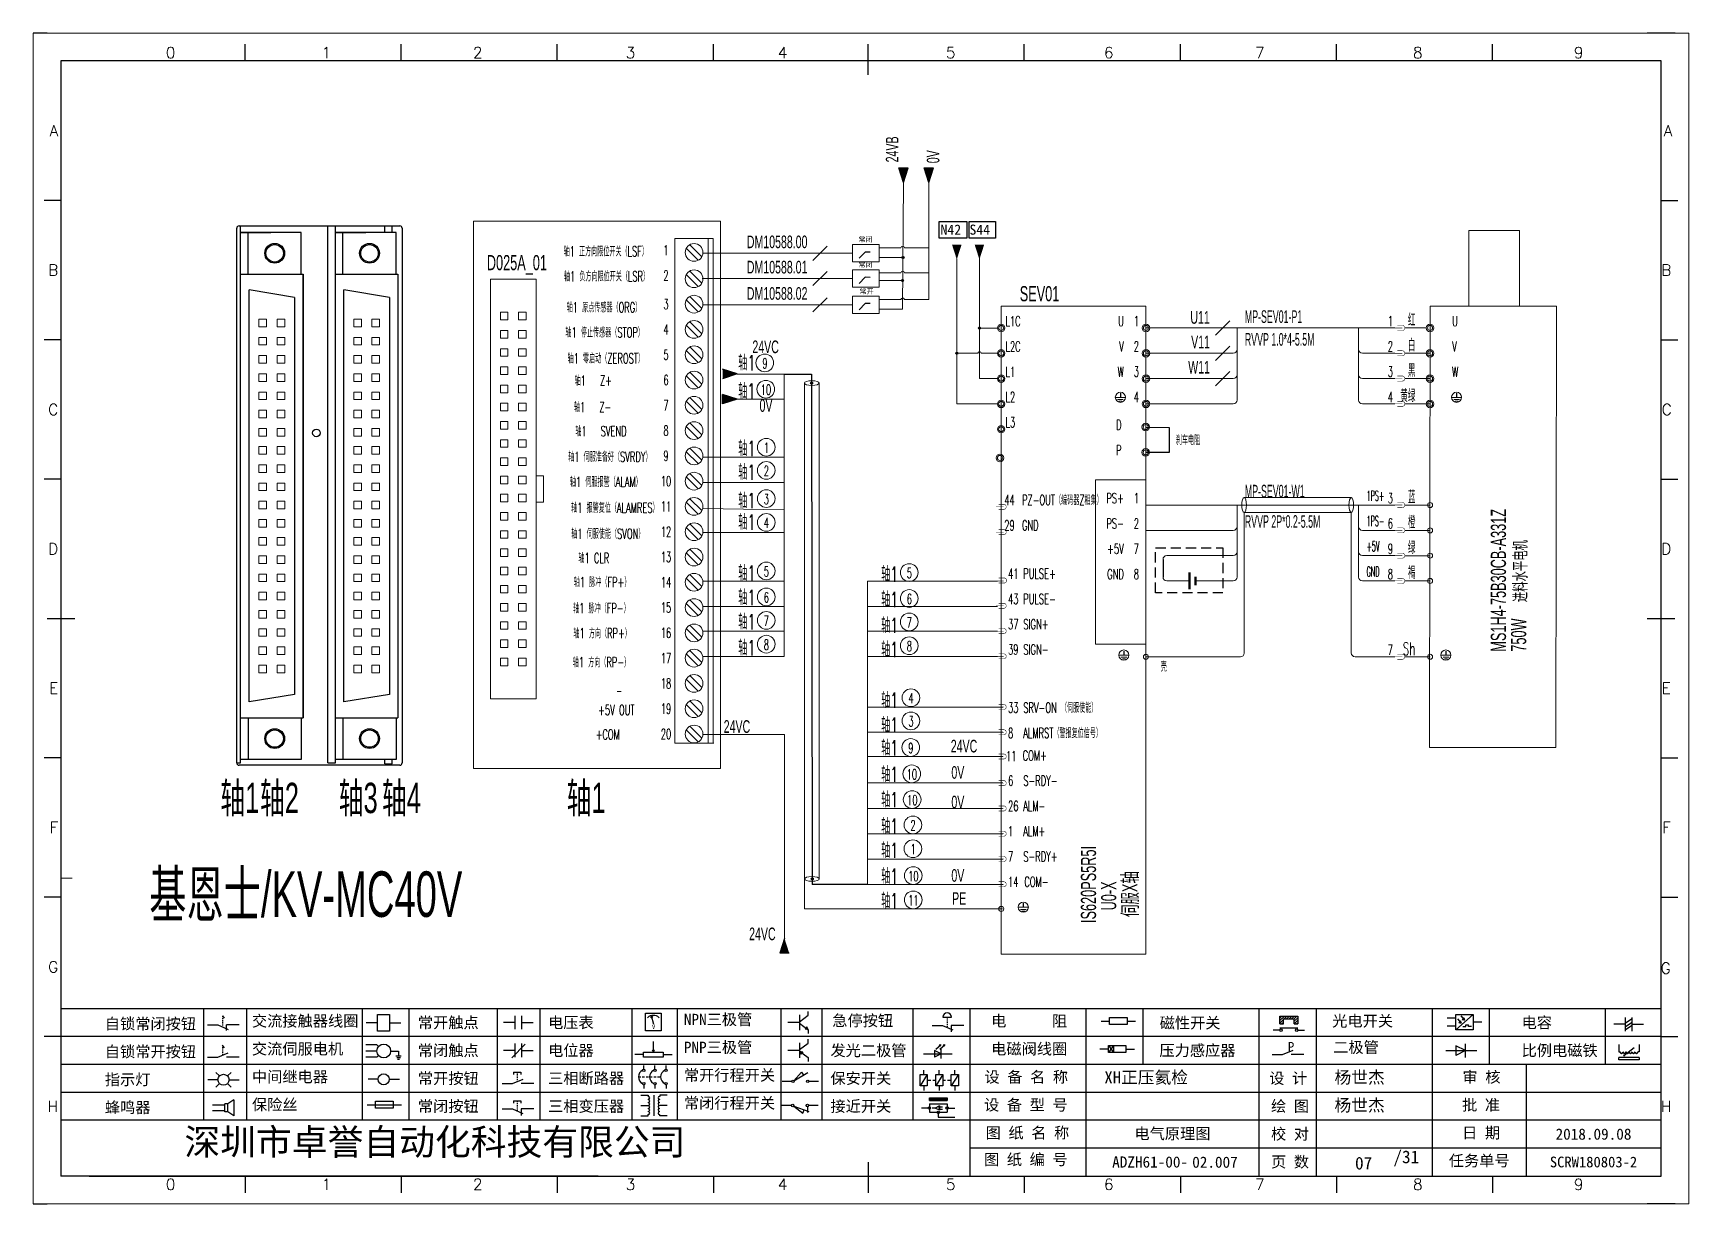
# Model space of a CAD drawing. Header units: millimetres. Extents: x 15130 to 37766, y 5931 to 11073.
# Drawn here: x 23331.7 to 23659.2, y 10083.5 to 10315 of the extents above; entities that cross this region are included whole.
import ezdxf
from ezdxf.enums import TextEntityAlignment as Align
from ezdxf.lldxf.tags import DXFTag

# ---------------------------------------------------------------- set-up
doc = ezdxf.new("R2010")
doc.units = ezdxf.units.MM
doc.linetypes.add('DASHED', pattern=[0.75, 0.5, -0.25])
doc.layers.add('1', color=3, linetype='Continuous', lineweight=20)
doc.layers.add('Dimension', color=3, linetype='Continuous', lineweight=13)
for name, color, linetype in [('AE_BOR', 1, 'Continuous'), ('MISC', 2, 'Continuous'), ('SYMS', 7, 'Continuous'), ('Z_OM_GAIKEI', 7, 'Continuous')]:
    doc.layers.add(name, color=color, linetype=linetype)
doc.styles.get("Standard").update_dxf_attribs({"font": ''})
doc.styles.add('WD', font='romans.shx', dxfattribs={"bigfont": 'gbcbig.shx'})
doc.styles.add('样式 0', font='')
doc.styles.add('样式 8', font='arial.ttf')
doc.styles.add('汉字', font='')
doc.styles.get('Standard').set_extended_font_data('SimSun')
doc.styles.get('样式 0').set_extended_font_data('KaiTi_GB2312')
doc.styles.get('汉字').set_extended_font_data('新宋体')
tags = doc.linetypes.add('ACAD_ISO02W100', pattern=[15, 12, -3]).pattern_tags.tags
tags[6:7] = [DXFTag(74, 4), DXFTag(75, 0), DXFTag(340, '0'), DXFTag(46, 1.0), DXFTag(50, 0.0), DXFTag(44, 0.0), DXFTag(45, 0.0)]
tags[4:5] = [DXFTag(74, 4), DXFTag(75, 0), DXFTag(340, '0'), DXFTag(46, 1.0), DXFTag(50, 0.0), DXFTag(44, 0.0), DXFTag(45, 0.0)]

msp = doc.modelspace()

# ---------------------------------------------------------------- texts
at = {"lineweight": 0, "style": 'WD', "width": 0.6}
for s, height, p in [('轴1 正方向限位开关（LSF）', 2, (23444.971, 10271.952)), ('1', 2, (23456.879, 10272.082)), ('轴1 负方向限位开关（LSR）', 2, (23445.109, 10267.018)), ('2', 2, (23456.879, 10267.082)), ('3', 2, (23456.879, 10261.397)), ('轴1 原点传感器（ORG）', 2, (23444.612, 10260.872)), ('轴1 停止传感器（STOP）', 2, (23444.75, 10255.916)), ('4', 2, (23456.879, 10256.397)), ('5', 2, (23456.879, 10251.397)), ('轴1 零启动（ZEROST）', 2, (23444.971, 10250.787)), ('轴1', 3, (23472.842, 10249.95)), ('9', 2, (23476.44, 10249.691)), ('轴1   Z+', 2, (23442.495, 10246.393)), ('6', 2, (23456.879, 10246.397)), ('轴1', 3, (23472.842, 10244.377)), ('10', 2, (23476.636, 10244.485)), ('轴1   Z-', 2, (23442.357, 10241.152)), ('7', 2, (23456.879, 10241.397)), ('轴1   SVEND', 2, (23444.029, 10236.384)), ('8', 2, (23456.879, 10236.397)), ('轴1', 3, (23472.842, 10233.012)), ('1', 2, (23476.735, 10233.007)), ('轴1 伺服准备好（SVRDY）', 2, (23445.777, 10231.33)), ('9', 2, (23456.879, 10231.397)), ('轴1', 3, (23472.842, 10228.314)), ('2', 2, (23476.735, 10228.438)), ('轴1 伺服报警（ALAM）', 2, (23444.979, 10226.374)), ('10', 2, (23456.879, 10226.397)), ('轴1', 3, (23472.842, 10222.699)), ('3', 2, (23476.735, 10222.85)), ('轴1 报警复位（ALAMRES）', 2, (23446.762, 10221.245)), ('11', 2, (23456.879, 10221.397)), ('轴1', 3, (23472.842, 10218.438)), ('轴1 伺服使能（SVON）', 2, (23445.373, 10216.102)), ('12', 2, (23456.879, 10216.397)), ('4', 2, (23476.735, 10218.144)), ('轴1 CLR', 2, (23442.607, 10211.311)), ('13', 2, (23456.879, 10211.397)), ('轴1', 3, (23472.842, 10208.361)), ('轴1', 3, (23501.105, 10208.175)), ('轴1 脉冲（FP+）', 2, (23444.245, 10206.542)), ('14', 2, (23456.879, 10206.397)), ('5', 2, (23476.735, 10208.544)), ('5', 2, (23505.002, 10208.232)), ('轴1', 3, (23472.842, 10203.553)), ('6', 2, (23476.735, 10203.41)), ('轴1', 3, (23501.105, 10203.164)), ('6', 2, (23505.002, 10203.099)), ('轴1 脉冲（FP-）', 2, (23444.107, 10201.377)), ('15', 2, (23456.879, 10201.397)), ('轴1', 3, (23472.842, 10198.745)), ('轴1 方向（RP+）', 2, (23444.245, 10196.421)), ('16', 2, (23456.879, 10196.397)), ('7', 2, (23476.735, 10198.773)), ('轴1', 3, (23501.105, 10198.04)), ('7', 2, (23505.002, 10198.461)), ('轴1', 3, (23472.842, 10193.609)), ('8', 2, (23476.735, 10194.067)), ('轴1', 3, (23501.105, 10193.251)), ('8', 2, (23505.002, 10193.755)), ('轴1 方向（RP-）', 2, (23444.107, 10190.694)), ('17', 2, (23456.879, 10191.397)), ('18', 2, (23456.879, 10186.397)), ('_', 2, (23447.609, 10185.925)), ('轴1', 3, (23501.105, 10183.228)), ('4', 2, (23505.337, 10183.468)), ('+5V OUT ', 2, (23447.472, 10181.134)), ('19', 2, (23456.879, 10181.397)), ('+COM', 2, (23445.354, 10176.286)), ('20', 2, (23456.879, 10176.397)), ('轴1', 3, (23501.105, 10178.327)), ('3', 2, (23505.337, 10178.899)), ('轴1', 3, (23501.105, 10173.819)), ('9', 2, (23505.301, 10173.632)), ('轴1', 3, (23501.105, 10168.585)), ('10', 2, (23505.498, 10168.426)), ('轴1', 3, (23501.105, 10163.573)), ('10', 2, (23505.583, 10163.329)), ('轴1', 3, (23501.105, 10158.338)), ('2', 2, (23505.736, 10158.318)), ('轴1', 3, (23501.105, 10153.549)), ('1', 2, (23505.736, 10153.612)), ('轴1', 3, (23501.105, 10148.426)), ('10', 2, (23505.791, 10148.289)), ('轴1', 3, (23501.105, 10143.598)), ('11', 2, (23505.791, 10143.501))]:
    msp.add_text(s, height=height, dxfattribs=at).set_placement(p, align=Align.MIDDLE)
for s, p in [('L1C', (23524.024, 10257.038)), ('1', (23599.62, 10257.046)), ('U', (23612.341, 10257.038)), ('L2C', (23524.024, 10252.038)), ('2', (23599.62, 10252.046)), ('V', (23612.341, 10252.038)), ('L1', (23524.024, 10247.034)), ('3', (23599.62, 10247.042)), ('W', (23612.341, 10247.034)), ('L2', (23524.024, 10242.034)), ('4', (23599.62, 10242.038)), ('L3', (23524.024, 10237.03)), ('刹车电阻', (23557.705, 10233.542)), ('44', (23523.774, 10221.672)), ('PZ-OUT（编码器Z相集）', (23527.274, 10221.672)), ('3', (23599.62, 10222.026)), ('29', (23523.774, 10216.672)), ('GND', (23527.274, 10216.672)), ('6', (23599.62, 10217.022)), ('9', (23599.62, 10212.022)), ('41', (23524.524, 10207.098)), ('PULSE+', (23527.524, 10207.098)), ('8', (23599.62, 10207.022)), ('43', (23524.524, 10202.098)), ('PULSE-', (23527.524, 10202.098)), ('37', (23524.524, 10197.098)), ('SIGN+', (23527.524, 10197.098)), ('39', (23524.524, 10192.098)), ('SIGN-', (23527.524, 10192.098)), ('7', (23599.62, 10192.022)), ('33', (23524.524, 10180.61)), ('SRV-ON （伺服使能）', (23527.524, 10180.61)), ('8', (23524.524, 10175.606)), ('ALMRST（警报复位信号） ', (23527.524, 10175.606)), ('11', (23524.118, 10171.022)), ('COM+', (23527.413, 10171.131)), ('6', (23524.524, 10166.174)), ('S-RDY-', (23527.524, 10166.174)), ('26', (23524.524, 10161.17)), ('ALM- ', (23527.524, 10161.17)), ('1', (23524.524, 10156.182)), ('ALM+', (23527.524, 10156.182)), ('7', (23524.524, 10151.178)), ('S-RDY+', (23527.524, 10151.178)), ('14', (23524.524, 10146.178)), ('COM-', (23527.736, 10146.178))]:
    msp.add_text(s, height=2, dxfattribs=at).set_placement(p)
for s, height, p in [('U', 2, (23547.416, 10257.038)), ('1', 2, (23550.416, 10257.046)), ('红', 2.5, (23605.085, 10257.038)), ('V', 2, (23547.416, 10252.038)), ('2', 2, (23550.416, 10252.046)), ('白', 2.5, (23605.085, 10252.038)), ('W', 2, (23547.416, 10247.038)), ('3', 2, (23550.416, 10247.042)), ('黑', 2.5, (23605.085, 10247.034)), ('4', 2, (23550.416, 10242.038)), ('黄绿', 2.5, (23605.085, 10242.034)), ('D', 2, (23546.975, 10236.531)), ('P', 2, (23546.975, 10231.531)), ('Sh', 2.5, (23605.085, 10192.018))]:
    msp.add_text(s, height=height, dxfattribs=at).set_placement(p, align=Align.RIGHT)
at = {"color": 6, "lineweight": 0, "style": 'WD', "width": 0.6}
for s, height, p in [('PS+', 2, (23547.416, 10222.022)), ('1', 2, (23550.416, 10222.022)), ('蓝', 2.5, (23605.085, 10222.018)), ('橙', 2.5, (23605.085, 10217.018)), ('PS-', 2, (23547.416, 10217.022)), ('2', 2, (23550.416, 10217.022)), ('+5V', 2, (23547.416, 10212.022)), ('7', 2, (23550.416, 10212.022)), ('绿', 2.5, (23605.085, 10212.018)), ('褐', 2.5, (23605.085, 10207.018)), ('GND', 2, (23547.416, 10207.018)), ('8', 2, (23550.416, 10207.018)), ('壳', 2, (23555.919, 10188.736))]:
    msp.add_text(s, height=height, dxfattribs=at).set_placement(p, align=Align.RIGHT)
at = {"color": 6, "lineweight": 0, "style": 'WD', "width": 0.4}
for s, p in [('1PS+', (23595.418, 10222.518)), ('1PS-', (23595.418, 10217.518)), ('+5V', (23595.418, 10212.518)), ('GND', (23595.418, 10207.518))]:
    msp.add_text(s, height=2, dxfattribs=at).set_placement(p)
at = {"color": 0, "lineweight": -2, "char_height": 2.205}
for s, insert, width, attachment_point in [('电气原理图', (23557.024, 10097.257), 34.2306, 5), ('02.007', (23560.939, 10092.831), 5.72397, 1)]:
    msp.add_mtext(s, dxfattribs=dict(at, insert=insert, width=width, attachment_point=attachment_point))
at = {"color": 0, "linetype": 'ByBlock', "lineweight": -2, "insert": (23594.839, 10091.508), "char_height": 2.5, "width": 5.1278, "attachment_point": 5}
msp.add_mtext('07', dxfattribs=at)
at = {"layer": 'Dimension', "lineweight": 0, "style": '样式 8', "width": 0.6}
for s, height, p in [('24VB', 2.5, (23502.849, 10289.44)), ('0V', 2.5, (23510.942, 10289.273)), ('750W', 3, (23626.99, 10192.679)), ('伺服X轴', 3, (23550.116, 10140.225)), ('U0-X', 3, (23545.918, 10141.517))]:
    msp.add_text(s, height=height, rotation=90, dxfattribs=at).set_placement(p)
at = {"layer": 'Dimension', "color": 6, "lineweight": 0, "style": '样式 8', "width": 0.6}
for s, p in [('DM10588.00', (23484.852, 10272.472)), ('DM10588.01', (23484.852, 10267.472)), ('DM10588.02', (23484.852, 10262.269))]:
    msp.add_text(s, height=2.5, dxfattribs=at).set_placement(p, align=Align.RIGHT)
at = {"layer": 'Dimension', "lineweight": 0, "style": '样式 8', "width": 0.6}
for s, height, p in [('D025A_01', 3, (23421.448, 10268.113)), ('SEV01', 3, (23526.83, 10261.971)), ('24VC', 2.5, (23468.288, 10176.627)), ('24VC', 2.5, (23513.193, 10172.748)), ('轴1', 6, (23368.742, 10160.754)), ('轴2', 6, (23376.585, 10160.754)), ('轴3', 6, (23392.152, 10160.754)), ('轴4', 6, (23400.711, 10160.754)), ('轴1', 6, (23437.233, 10160.754)), ('0V', 2.5, (23513.308, 10167.551)), ('0V', 2.5, (23513.308, 10161.696)), ('基恩士/KV-MC40V ', 9, (23354.673, 10140.229)), ('0V', 2.5, (23513.308, 10147.176)), ('PE', 2.5, (23513.45, 10142.617)), ('24VC', 2.5, (23473.311, 10135.622))]:
    msp.add_text(s, height=height, dxfattribs=at).set_placement(p)
for s, p in [('U11', (23564.412, 10257.528)), ('V11', (23564.454, 10252.688)), ('W11', (23564.454, 10247.688))]:
    msp.add_text(s, height=2.5, dxfattribs=at).set_placement(p, align=Align.RIGHT)
at = {"layer": 'Dimension', "color": 3, "lineweight": 0, "style": '样式 8', "width": 0.5}
for s, p in [('MP-SEV01-P1', (23571.344, 10257.688)), ('MP-SEV01-W1', (23571.344, 10223.172))]:
    msp.add_text(s, height=2.5, dxfattribs=at).set_placement(p)
at = {"layer": 'Dimension', "color": 1, "lineweight": 0, "style": '样式 8', "width": 0.5}
for s, p in [('RVVP 1.0*4-5.5M', (23571.344, 10255.688)), ('RVVP 2P*0.2-5.5M', (23571.344, 10219.672))]:
    msp.add_text(s, height=2.5, dxfattribs=at).set_placement(p, align=Align.TOP_LEFT)
at = {"layer": 'Dimension', "color": 3, "lineweight": 0, "style": '样式 8', "width": 0.6}
for s, p in [('24VC', (23479.196, 10251.71)), ('0V', (23477.938, 10240.114))]:
    msp.add_text(s, height=2.5, dxfattribs=at).set_placement(p, align=Align.RIGHT)
at = {"layer": 'Dimension', "color": 6, "lineweight": 0, "style": '样式 8', "width": 0.6}
for s, p in [('MS1H4-75B30CB-A331Z', (23622.99, 10192.679)), ('IS620PS5R5I', (23541.918, 10139.017))]:
    msp.add_text(s, height=3, rotation=90, dxfattribs=at).set_placement(p)
at = {"layer": 'Dimension', "color": 3, "lineweight": 0, "style": '样式 8', "width": 0.6}
msp.add_text('进料水平电机', height=2.5, rotation=90, dxfattribs=at).set_placement((23627.025, 10202.479))
at = {"layer": 'MISC', "color": 3, "attachment_point": 1, "style": '样式 0'}
for s, insert, char_height, width in [('N42', (23511.16, 10277.14), 2, 5.01683), ('S44', (23516.885, 10277.14), 2, 5.01683), ('{\\fSimSun|b0|i0|c134|p2;常闭}', (23494.933, 10274.72), 1, 6.35251), ('{\\fSimSun|b0|i0|c134|p2;常闭}', (23494.933, 10269.72), 1, 6.35251), ('{\\fSimSun|b0|i0|c134|p2;常开}', (23495.148, 10264.441), 1, 6.35251)]:
    msp.add_mtext(s, dxfattribs=dict(at, insert=insert, char_height=char_height, width=width))

# ---------------------------------------------------------------- blocks, each defined once
blk = doc.blocks.new('磁性开关')
at = {"linetype": 'ByBlock'}
h = blk.add_hatch(dxfattribs=at)
h.set_pattern_fill('ANSI31', color=256, scale=0.1, style=0)
h.paths.add_polyline_path([(-1910.88, -776.69), (-1910.88, -775.29), (-1907.69, -775.29), (-1907.69, -776.69), (-1908.31, -776.69), (-1908.31, -775.79), (-1910.25, -775.79), (-1910.25, -776.69)])
for p, q in [((-1910.91, -777.81), (-1912.09, -777.81)), ((-1910.88, -776.69), (-1910.88, -775.29)), ((-1910.88, -775.29), (-1907.69, -775.29)), ((-1910.88, -776.69), (-1910.25, -776.69)), ((-1910.88, -777.39), (-1907.69, -777.39)), ((-1910.25, -776.69), (-1910.25, -775.79)), ((-1910.25, -775.79), (-1908.31, -775.79)), ((-1908.31, -776.69), (-1908.31, -775.79)), ((-1908.31, -776.69), (-1907.69, -776.69)), ((-1907.69, -775.29), (-1907.69, -776.69)), ((-1907.66, -777.81), (-1906.48, -777.81))]:
    blk.add_line(p, q, dxfattribs=at)
for centre in [(-1910.68, -777.81), (-1907.88, -777.81)]:
    blk.add_circle(centre, 0.225, dxfattribs=at)
blk = doc.blocks.new('*U8')
at = {"linetype": 'ByBlock'}
for p, q in [((-1909.23, -780.45), (-1909.23, -780.67)), ((-1909.23, -780.45), (-1908.92, -780.84)), ((-1909.23, -780.84), (-1909.23, -781.05)), ((-1911.92, -782.07), (-1910.06, -782.07)), ((-1910.06, -782.07), (-1908.18, -782.88)), ((-1909.23, -781.23), (-1909.23, -781.44)), ((-1909.23, -781.61), (-1909.23, -781.83)), ((-1909.23, -782), (-1909.23, -782.21)), ((-1909.23, -782.38), (-1909.23, -782.43)), ((-1908.52, -783.07), (-1908.52, -782.07)), ((-1906.25, -782.07), (-1908.52, -782.07))]:
    blk.add_line(p, q, dxfattribs=at)
blk = doc.blocks.new('*U11')
at = {"linetype": 'ByBlock'}
for p, q in [((-1911.92, -792.89), (-1910.06, -792.89)), ((-1910.06, -792.89), (-1908.18, -792.08)), ((-1908.88, -791.17), (-1909.23, -790.71)), ((-1909.23, -790.71), (-1909.23, -790.92)), ((-1909.23, -791.09), (-1909.23, -791.31)), ((-1909.23, -791.48), (-1909.23, -791.69)), ((-1909.23, -791.86), (-1909.23, -792.08)), ((-1909.23, -792.25), (-1909.23, -792.47)), ((-1906.25, -792.89), (-1908.52, -792.89))]:
    blk.add_line(p, q, dxfattribs=at)
blk = doc.blocks.new('蜂鸣器')
at = {"linetype": 'ByBlock'}
for p, q in [((-1907.17, -795.53), (-1908.25, -796.26)), ((-1907.17, -795.53), (-1907.17, -798.41)), ((-1908.8, -796.48), (-1911.01, -796.48)), ((-1908.8, -797.46), (-1911.01, -797.46)), ((-1908.25, -796.26), (-1908.8, -796.26)), ((-1908.8, -797.68), (-1908.8, -796.26)), ((-1908.25, -797.68), (-1908.8, -797.68)), ((-1908.25, -797.68), (-1908.25, -796.26)), ((-1907.17, -798.41), (-1908.25, -797.68))]:
    blk.add_line(p, q, dxfattribs=at)
blk = doc.blocks.new('指示灯')
at = {"linetype": 'ByBlock'}
for p, q in [((-1854.25, -776.92), (-1856.06, -776.92)), ((-1854.62, -775.59), (-1853.97, -776.23)), ((-1854.62, -778.25), (-1853.97, -777.61)), ((-1851.9, -775.59), (-1852.54, -776.23)), ((-1851.9, -778.25), (-1852.54, -777.61)), ((-1852.26, -776.92), (-1850.45, -776.92))]:
    blk.add_line(p, q, dxfattribs=at)
blk.add_circle((-1853.26, -776.92), 0.992, dxfattribs=at)
blk = doc.blocks.new('光电开关')
at = {"linetype": 'ByBlock'}
h = blk.add_hatch(dxfattribs=at)
h.set_pattern_fill('ANSI31', color=256, scale=0.01, style=0)
h.set_pattern_definition([(45, (0.172267, 0), (-0.0224506403, 0.0224506403), [])])
h.paths.add_polyline_path([(-1882.44, -776.34), (-1882.5, -775.91), (-1882.68, -776.07)])
h.paths.add_polyline_path([(-1882.86, -776.23), (-1882.44, -776.34), (-1882.68, -776.07)])
h.paths.add_polyline_path([(-1883.05, -776.88), (-1883.11, -776.45), (-1883.29, -776.61)])
h.paths.add_polyline_path([(-1883.47, -776.77), (-1883.05, -776.88), (-1883.29, -776.61)])
for p, q in [((-1884.01, -775.96), (-1885.56, -775.96)), ((-1884.01, -777.39), (-1885.56, -777.39)), ((-1880.91, -775.3), (-1884.01, -778.05)), ((-1883.75, -776.09), (-1883.05, -776.88)), ((-1883.11, -776.45), (-1883.47, -776.77)), ((-1883.05, -776.88), (-1883.47, -776.77)), ((-1883.14, -775.55), (-1882.44, -776.34)), ((-1883.05, -776.88), (-1883.11, -776.45)), ((-1882.5, -775.91), (-1882.86, -776.23)), ((-1882.44, -776.34), (-1882.86, -776.23)), ((-1882.78, -777.47), (-1882.23, -777.47)), ((-1882.44, -776.34), (-1882.5, -775.91)), ((-1882.23, -777.47), (-1882.23, -777.14)), ((-1882.23, -777.14), (-1881.78, -777.14)), ((-1881.78, -777.47), (-1881.78, -777.14)), ((-1881.23, -777.47), (-1881.78, -777.47)), ((-1879.37, -776.67), (-1880.91, -776.67))]:
    blk.add_line(p, q, dxfattribs=at)
blk.add_lwpolyline([(-1884.01, -775.3), (-1880.91, -775.3), (-1880.91, -778.05), (-1884.01, -778.05)], close=True, dxfattribs=at)
blk = doc.blocks.new('交流接触器线圈')
at = {"linetype": 'ByBlock'}
for p, q in [((-1880.82, -781.77), (-1882.87, -781.77)), ((-1878.72, -781.77), (-1876.67, -781.77))]:
    blk.add_line(p, q, dxfattribs=at)
blk.add_lwpolyline([(-1880.82, -780.28), (-1878.72, -780.28), (-1878.72, -783.26), (-1880.82, -783.26)], close=True, dxfattribs=at)
blk = doc.blocks.new('交流伺服电机')
at = {"linetype": 'ByBlock'}
for p, q in [((-1880.97, -785.75), (-1882.94, -785.75)), ((-1880.97, -786.85), (-1882.94, -786.85)), ((-1880.97, -785.75), (-1880.65, -786.03)), ((-1878.49, -786.85), (-1877.07, -786.85)), ((-1877.07, -786.85), (-1877.07, -787.72)), ((-1880.97, -787.94), (-1882.94, -787.94)), ((-1880.97, -787.94), (-1880.65, -787.67)), ((-1877.54, -787.72), (-1876.59, -787.72)), ((-1877.38, -788.01), (-1876.75, -788.01)), ((-1877.23, -788.29), (-1876.9, -788.29))]:
    blk.add_line(p, q, dxfattribs=at)
blk.add_circle((-1879.73, -786.85), 1.24, dxfattribs=at)
blk = doc.blocks.new('中间继电器')
at = {"linetype": 'ByBlock'}
for p, q in [((-1880.72, -791.92), (-1882.54, -791.92)), ((-1878.74, -791.92), (-1876.92, -791.92))]:
    blk.add_line(p, q, dxfattribs=at)
blk.add_circle((-1879.73, -791.92), 0.992, dxfattribs=at)
blk = doc.blocks.new('保险丝')
at = {"linetype": 'ByBlock'}
blk.add_line((-1882.72, -796.49), (-1876.55, -796.49), dxfattribs=at)
blk.add_lwpolyline([(-1881.2, -795.86), (-1878.06, -795.86), (-1878.06, -797.12), (-1881.2, -797.12)], close=True, dxfattribs=at)
blk = doc.blocks.new('常开按钮')
at = {"linetype": 'ByBlock'}
for p, q in [((-1910.06, -787.73), (-1908.18, -786.93)), ((-1909.9, -785.68), (-1908.56, -785.68)), ((-1909.9, -785.68), (-1909.9, -786.07)), ((-1909.23, -785.68), (-1909.23, -785.89)), ((-1909.23, -786.06), (-1909.23, -786.28)), ((-1909.23, -786.45), (-1909.23, -786.67)), ((-1909.23, -786.84), (-1909.23, -787.05)), ((-1908.56, -785.68), (-1908.56, -786.07)), ((-1911.92, -787.73), (-1910.06, -787.73)), ((-1909.23, -787.22), (-1909.23, -787.38)), ((-1906.25, -787.73), (-1908.52, -787.73))]:
    blk.add_line(p, q, dxfattribs=at)
blk = doc.blocks.new('常开触点')
at = {"linetype": 'ByBlock'}
for p, q in [((-1853.82, -782.99), (-1853.82, -780.56)), ((-1852.6, -782.99), (-1852.6, -780.56)), ((-1853.82, -781.77), (-1855.88, -781.77)), ((-1852.6, -781.77), (-1850.55, -781.77))]:
    blk.add_line(p, q, dxfattribs=at)
blk = doc.blocks.new('常闭触点')
at = {"linetype": 'ByBlock'}
for p, q in [((-1853.82, -786.77), (-1855.88, -786.77)), ((-1852.01, -785.66), (-1854.43, -788.1)), ((-1853.82, -787.99), (-1853.82, -785.56)), ((-1852.6, -787.99), (-1852.6, -785.56)), ((-1852.6, -786.77), (-1850.55, -786.77))]:
    blk.add_line(p, q, dxfattribs=at)
blk = doc.blocks.new('常闭按钮')
at = {"linetype": 'ByBlock'}
for p, q in [((-1856.13, -792.28), (-1854.28, -792.28)), ((-1854.28, -792.28), (-1852.4, -793.09)), ((-1854.11, -790.83), (-1852.77, -790.83)), ((-1854.11, -790.83), (-1854.11, -791.22)), ((-1853.44, -790.83), (-1853.44, -791.04)), ((-1853.44, -791.21), (-1853.44, -791.43)), ((-1853.44, -791.6), (-1853.44, -791.82)), ((-1853.44, -791.99), (-1853.44, -792.2)), ((-1853.44, -792.37), (-1853.44, -792.53)), ((-1852.77, -790.83), (-1852.77, -791.22)), ((-1850.47, -792.28), (-1852.73, -792.28)), ((-1852.73, -792.28), (-1852.73, -793.43))]:
    blk.add_line(p, q, dxfattribs=at)
blk = doc.blocks.new('电磁阀线圈')
at = {"linetype": 'ByBlock'}
for p, q in [((-1854.61, -795.92), (-1853.75, -797.16)), ((-1853.75, -795.92), (-1854.61, -797.16)), ((-1853.75, -795.92), (-1853.75, -797.16)), ((-1854.61, -796.54), (-1856.17, -796.54)), ((-1851.53, -796.54), (-1849.97, -796.54))]:
    blk.add_line(p, q, dxfattribs=at)
blk.add_lwpolyline([(-1854.61, -795.92), (-1851.53, -795.92), (-1851.53, -797.16), (-1854.61, -797.16)], close=True, dxfattribs=at)
blk = doc.blocks.new('电压表')
at = {"linetype": 'ByBlock'}
for p, q in [((-1814.84, -780.75), (-1814.91, -781.13)), ((-1814.6, -781.05), (-1814.91, -781.13)), ((-1814.84, -780.75), (-1814.46, -782.26)), ((-1814.84, -780.75), (-1814.6, -781.05))]:
    blk.add_line(p, q, dxfattribs=at)
blk.add_lwpolyline([(-1815.84, -780.34), (-1813.07, -780.34), (-1813.07, -783.49), (-1815.84, -783.49)], close=True, dxfattribs=at)
blk.add_arc((-1814.46, -782.26), 1.56, 46.8313, 133.1687, dxfattribs=at)
at = {"linetype": 'ByBlock', "insert": (-1814.7, -782.39), "char_height": 0.75, "width": 0.6768, "attachment_point": 1}
blk.add_mtext('V', dxfattribs=at)
blk = doc.blocks.new('电位器')
at = {"linetype": 'ByBlock'}
for p, q in [((-1814.45, -787.3), (-1814.62, -786.96)), ((-1814.62, -786.96), (-1814.27, -786.96)), ((-1814.45, -787.3), (-1814.45, -785.39)), ((-1814.45, -787.3), (-1814.27, -786.96)), ((-1816.21, -787.75), (-1817.79, -787.75)), ((-1812.68, -787.75), (-1811.1, -787.75))]:
    blk.add_line(p, q, dxfattribs=at)
blk.add_lwpolyline([(-1816.21, -787.3), (-1812.68, -787.3), (-1812.68, -788.2), (-1816.21, -788.2)], close=True, dxfattribs=at)
blk = doc.blocks.new('三相断路器')
at = {"linetype": 'ByBlock'}
for p, q in [((-1816.17, -790.33), (-1816.17, -789.7)), ((-1814.17, -790.33), (-1814.17, -789.7)), ((-1812.18, -790.33), (-1812.18, -789.7)), ((-1817.14, -791.74), (-1816.72, -791.74)), ((-1816.45, -791.74), (-1816.03, -791.74)), ((-1815.76, -791.74), (-1815.34, -791.74)), ((-1815.07, -791.74), (-1814.65, -791.74)), ((-1814.38, -791.74), (-1813.96, -791.74)), ((-1813.69, -791.74), (-1813.27, -791.74)), ((-1816.17, -793.19), (-1816.17, -793.83)), ((-1814.17, -793.19), (-1814.17, -793.83)), ((-1812.18, -793.19), (-1812.18, -793.83))]:
    blk.add_line(p, q, dxfattribs=at)
for centre in [(-1816.17, -790.55), (-1816.17, -792.98), (-1814.17, -790.55), (-1814.17, -792.98), (-1812.18, -790.55), (-1812.18, -792.98)]:
    blk.add_circle(centre, 0.219, dxfattribs=at)
for centre in [(-1815.81, -791.74), (-1813.82, -791.74), (-1811.83, -791.74)]:
    blk.add_arc(centre, 1.32, 115.5791, 244.4209, dxfattribs=at)
blk = doc.blocks.new('三相变压器')
at = {"linetype": 'ByBlock'}
for p, q in [((-1816.69, -795.03), (-1815.37, -795.03)), ((-1815.37, -795.03), (-1815.37, -795.24)), ((-1814.34, -798.7), (-1814.34, -795.04)), ((-1812, -795.03), (-1813.32, -795.03)), ((-1813.32, -795.03), (-1813.32, -795.24)), ((-1816.69, -796.87), (-1815.37, -796.87)), ((-1816.69, -798.71), (-1815.37, -798.71)), ((-1815.37, -798.71), (-1815.37, -798.5)), ((-1812, -796.87), (-1813.32, -796.87)), ((-1813.32, -798.71), (-1813.32, -798.5)), ((-1812, -798.71), (-1813.32, -798.71))]:
    blk.add_line(p, q, dxfattribs=at)
for centre, start, end in [((-1815.37, -795.51), 270, 90), ((-1815.37, -796.06), 270, 90), ((-1813.32, -795.51), 90, 270), ((-1813.32, -796.06), 90, 270), ((-1815.37, -796.6), 270, 90), ((-1815.37, -797.14), 270, 90), ((-1815.37, -797.68), 270, 90), ((-1815.37, -798.23), 270, 90), ((-1813.32, -796.6), 90, 270), ((-1813.32, -797.14), 90, 270), ((-1813.32, -797.68), 90, 270), ((-1813.32, -798.23), 90, 270)]:
    blk.add_arc(centre, 0.271, start, end, dxfattribs=at)
blk = doc.blocks.new('压力感应器')
at = {"linetype": 'ByBlock'}
for p, q in [((-1817.44, -777.73), (-1815.59, -777.73)), ((-1815.59, -777.73), (-1813.71, -776.93)), ((-1811.78, -777.73), (-1814.05, -777.73))]:
    blk.add_line(p, q, dxfattribs=at)
at = {"linetype": 'ByBlock', "insert": (-1814.65, -775.48), "char_height": 1.68, "width": 1.2242, "attachment_point": 1}
blk.add_mtext('{\\fNSimSun|b0|i0|c134|p49;P}', dxfattribs=at)
blk = doc.blocks.new('二极管')
at = {"linetype": 'ByBlock'}
for p, q in [((-1787.52, -776.77), (-1781.92, -776.77)), ((-1783.97, -776.77), (-1785.69, -775.9)), ((-1785.69, -775.9), (-1785.69, -777.65)), ((-1783.97, -776.77), (-1785.69, -777.65)), ((-1783.97, -777.99), (-1783.97, -775.56))]:
    blk.add_line(p, q, dxfattribs=at)
blk = doc.blocks.new('NPN三极管')
at = {"linetype": 'ByBlock'}
for p, q in [((-1785.73, -780.61), (-1785.73, -783.32)), ((-1785.73, -781.82), (-1784.15, -780.66)), ((-1784.15, -780.66), (-1784.15, -779.98)), ((-1785.73, -781.97), (-1787.81, -781.97)), ((-1785.73, -782.11), (-1784.15, -783.27)), ((-1784.41, -782.73), (-1784.74, -783.18)), ((-1784.15, -783.27), (-1784.74, -783.18)), ((-1784.15, -783.27), (-1784.41, -782.73)), ((-1784.15, -783.27), (-1784.15, -783.96))]:
    blk.add_line(p, q, dxfattribs=at)
blk = doc.blocks.new('PNP三极管')
at = {"linetype": 'ByBlock'}
for p, q in [((-1784.9, -786.74), (-1786.98, -786.74)), ((-1784.9, -785.38), (-1784.9, -788.09)), ((-1784.9, -786.59), (-1783.32, -785.43)), ((-1784.9, -786.88), (-1783.32, -788.04)), ((-1784.9, -786.88), (-1784.31, -786.97)), ((-1784.9, -786.88), (-1784.64, -787.42)), ((-1784.31, -786.97), (-1784.64, -787.42)), ((-1783.32, -785.43), (-1783.32, -784.75)), ((-1783.32, -788.04), (-1783.32, -788.73))]:
    blk.add_line(p, q, dxfattribs=at)
blk = doc.blocks.new('常开行程开关')
at = {"linetype": 'ByBlock'}
for p, q in [((-1786.29, -792.3), (-1788.01, -792.3)), ((-1785.89, -792.17), (-1784.52, -790.62)), ((-1785.89, -792.17), (-1783.43, -790.72)), ((-1784.52, -790.62), (-1784.19, -791.17)), ((-1781.48, -792.3), (-1783.21, -792.3))]:
    blk.add_line(p, q, dxfattribs=at)
for centre in [(-1786.07, -792.3), (-1783.42, -792.3)]:
    blk.add_circle(centre, 0.219, dxfattribs=at)
blk = doc.blocks.new('常闭行程开关')
at = {"linetype": 'ByBlock'}
for p, q in [((-1786.34, -796.62), (-1788.07, -796.62)), ((-1785.93, -796.72), (-1783.25, -797.7)), ((-1785.93, -796.72), (-1784.3, -798)), ((-1784.3, -798), (-1784.08, -797.4)), ((-1783.48, -796.84), (-1783.48, -797.85)), ((-1781.54, -796.62), (-1783.26, -796.62))]:
    blk.add_line(p, q, dxfattribs=at)
for centre in [(-1786.12, -796.62), (-1783.48, -796.62)]:
    blk.add_circle(centre, 0.219, dxfattribs=at)
blk = doc.blocks.new('电容')
at = {"linetype": 'ByBlock'}
for p, q in [((-1756.08, -782.99), (-1756.08, -780.56)), ((-1754.86, -780.79), (-1756.08, -781.55)), ((-1754.86, -782.99), (-1754.86, -780.56)), ((-1756.08, -781.77), (-1758.13, -781.77)), ((-1754.86, -781.44), (-1756.08, -782.2)), ((-1754.86, -781.99), (-1756.08, -782.75)), ((-1754.86, -781.77), (-1752.81, -781.77))]:
    blk.add_line(p, q, dxfattribs=at)
blk = doc.blocks.new('发光二极管')
at = {"linetype": 'ByBlock'}
for p, q in [((-1758.01, -786.77), (-1752.89, -786.77)), ((-1754.84, -786.77), (-1756.04, -786.16)), ((-1756.04, -786.16), (-1756.04, -787.39)), ((-1754.84, -786.77), (-1756.04, -787.39)), ((-1755.78, -785.92), (-1754.89, -785.14)), ((-1754.89, -785.14), (-1755.2, -785.22)), ((-1755.2, -785.22), (-1755.01, -785.43)), ((-1755.08, -785.92), (-1754.18, -785.14)), ((-1754.89, -785.14), (-1755.01, -785.43)), ((-1754.84, -787.63), (-1754.84, -785.92)), ((-1754.18, -785.14), (-1754.49, -785.22)), ((-1754.49, -785.22), (-1754.31, -785.43)), ((-1754.18, -785.14), (-1754.31, -785.43))]:
    blk.add_line(p, q, dxfattribs=at)
blk = doc.blocks.new('比例电磁阀')
at = {"linetype": 'ByBlock'}
for p, q in [((-1757.26, -775.38), (-1757.26, -776.71)), ((-1757.26, -776.71), (-1757.05, -776.71)), ((-1753.6, -777.73), (-1757.25, -777.73)), ((-1757.25, -778.13), (-1757.25, -777.73)), ((-1753.6, -778.13), (-1757.25, -778.13)), ((-1754.5, -775.98), (-1756.35, -777.44)), ((-1756.35, -777.44), (-1756.25, -777.25)), ((-1756.35, -777.44), (-1756.15, -777.38)), ((-1756.15, -777.38), (-1756.25, -777.25)), ((-1753.58, -776.71), (-1753.8, -776.71)), ((-1753.6, -777.73), (-1753.6, -778.13)), ((-1753.58, -775.38), (-1753.58, -776.71))]:
    blk.add_line(p, q, dxfattribs=at)
for centre in [(-1756.78, -776.71), (-1756.24, -776.71), (-1755.7, -776.71), (-1755.15, -776.71), (-1754.61, -776.71), (-1754.07, -776.71)]:
    blk.add_arc(centre, 0.271, 180, 0, dxfattribs=at)
blk = doc.blocks.new('保安开关')
at = {"linetype": 'ByBlock'}
for p, q in [((-1757.96, -790.79), (-1757.96, -789.97)), ((-1755.17, -790.79), (-1755.17, -789.97)), ((-1752.39, -790.79), (-1752.39, -789.97)), ((-1757.33, -790.79), (-1758.6, -792.81)), ((-1757.96, -792.81), (-1757.96, -793.62)), ((-1757.33, -791.8), (-1756.72, -791.8)), ((-1756.35, -791.8), (-1755.89, -791.8)), ((-1754.54, -790.79), (-1755.81, -792.81)), ((-1755.17, -792.81), (-1755.17, -793.62)), ((-1754.52, -791.8), (-1754.06, -791.8)), ((-1753.69, -791.8), (-1753.08, -791.8)), ((-1751.75, -790.79), (-1753.02, -792.81)), ((-1752.39, -792.81), (-1752.39, -793.62))]:
    blk.add_line(p, q, dxfattribs=at)
for points in [[(-1758.6, -790.79), (-1757.33, -790.79), (-1757.33, -792.81), (-1758.6, -792.81)], [(-1755.81, -790.79), (-1754.54, -790.79), (-1754.54, -792.81), (-1755.81, -792.81)], [(-1753.02, -790.79), (-1751.75, -790.79), (-1751.75, -792.81), (-1753.02, -792.81)]]:
    blk.add_lwpolyline(points, close=True, dxfattribs=at)
blk = doc.blocks.new('接近开关')
at = {"linetype": 'ByBlock'}
h = blk.add_hatch(dxfattribs=at)
h.set_pattern_fill('ANSI31', color=256, scale=0.01, style=0)
h.set_pattern_definition([(45, (-89.131516, -30.795668), (-0.0224506403, 0.0224506403), [])])
h.paths.add_polyline_path([(-1516.96, -1123.35), (-1516.96, -1122.85), (-1513.76, -1122.85), (-1513.76, -1123.35)])
for p, q in [((-1517.18, -1124.71), (-1518.36, -1124.71)), ((-1516.96, -1123.35), (-1516.96, -1122.85)), ((-1516.96, -1122.85), (-1513.76, -1122.85)), ((-1516.96, -1123.35), (-1513.76, -1123.35)), ((-1516.96, -1123.95), (-1513.76, -1123.95)), ((-1516.96, -1123.95), (-1516.96, -1125.47)), ((-1516.96, -1125.47), (-1513.76, -1125.47)), ((-1515.91, -1124.71), (-1516.45, -1124.71)), ((-1515.11, -1124.31), (-1515.91, -1124.71)), ((-1515.11, -1125.11), (-1515.91, -1124.71)), ((-1515.33, -1124.53), (-1515.17, -1124.53)), ((-1515.33, -1124.88), (-1515.17, -1124.88)), ((-1515.25, -1124.45), (-1515.25, -1124.61)), ((-1515.11, -1124.31), (-1515.11, -1125.11)), ((-1515.11, -1124.48), (-1514.58, -1124.48)), ((-1515.11, -1124.94), (-1514.58, -1124.94)), ((-1513.76, -1122.85), (-1513.76, -1123.35)), ((-1513.76, -1123.95), (-1513.76, -1125.47)), ((-1513.54, -1124.71), (-1512.36, -1124.71)), ((-1515.36, -1125.69), (-1515.36, -1126.36)), ((-1515.36, -1126.36), (-1512.36, -1126.36))]:
    blk.add_line(p, q, dxfattribs=at)
for centre in [(-1516.96, -1124.71), (-1515.36, -1125.47), (-1513.76, -1124.71)]:
    blk.add_circle(centre, 0.225, dxfattribs=at)
blk = doc.blocks.new('电阻')
at = {"linetype": 'ByBlock'}
for p, q in [((-3.09, 0), (-1.57, 0)), ((1.57, 0), (3.09, 0))]:
    blk.add_line(p, q, dxfattribs=at)
blk.add_lwpolyline([(-1.57, 0.63), (1.57, 0.63), (1.57, -0.63), (-1.57, -0.63)], close=True, dxfattribs=at)
blk = doc.blocks.new('急停按钮')
at = {"linetype": 'ByBlock'}
for p, q in [((-1.86, 0), (0, 0)), ((0, 0), (1.88, -0.81)), ((0.06, 1.45), (1.61, 1.45)), ((0.83, 1.45), (0.83, 1.24)), ((0.83, 1.07), (0.83, 0.85)), ((0.83, 0.68), (0.83, 0.47)), ((0.83, 0.29), (0.83, 0.08)), ((3.81, 0), (1.54, 0)), ((1.54, 0), (1.54, -1.15)), ((0.83, -0.09), (0.83, -0.24))]:
    blk.add_line(p, q, dxfattribs=at)
blk.add_arc((0.83, 1.45), 0.774, 0, 180)
blk = doc.blocks.new('电控横A4')
for p, q in [((292, -5), (5, -5)), ((5, -5), (5, -205)), ((292, -205), (292, -5)), ((10.03, -205), (289.53, -205)), ((130.8, -205), (190.75, -205)), ((190.75, -205), (259.54, -205))]:
    blk.add_line(p, q)
at = {"lineweight": 9, "ltscale": 0.1}
for p, q in [((5, -151.57), (7, -151.57)), ((101.34, -205), (130.8, -205)), ((129.44, -205), (129.44, -205)), ((129.44, -205), (129.44, -205)), ((129.44, -205), (129.44, -205)), ((129.44, -205), (129.44, -205))]:
    blk.add_line(p, q, dxfattribs=at)
at = {"linetype": 'ByBlock'}
for p, q in [((292, -175), (5, -175)), ((292, -180), (5, -180)), ((292, -185), (5, -185)), ((292, -190), (5, -190)), ((292, -195), (5, -195)), ((292, -200), (168.03, -200))]:
    blk.add_line(p, q, dxfattribs=at)
at = {"color": 0, "lineweight": -2}
for p, q in [((30.58, -175), (30.58, -195)), ((38.26, -175), (38.26, -195)), ((59.05, -175), (59.05, -195)), ((67.4, -175), (67.4, -195)), ((83.26, -175), (83.26, -195)), ((90.91, -175), (90.91, -195)), ((107.4, -175), (107.4, -195)), ((115.5, -175), (115.5, -195)), ((134.12, -175), (134.12, -195)), ((141.48, -175), (141.48, -195)), ((157.79, -175), (157.79, -195)), ((168.03, -175), (168.03, -204.92)), ((188.84, -175), (188.84, -185)), ((199.08, -175), (199.08, -185)), ((219.89, -175), (219.89, -185)), ((230.12, -175), (230.12, -185)), ((250.93, -175), (250.93, -185)), ((261.17, -175), (261.17, -185)), ((281.98, -175), (281.98, -185)), ((188.84, -185), (188.84, -204.92)), ((219.89, -185), (219.89, -205)), ((230.12, -185), (230.12, -205)), ((250.93, -185), (250.93, -205)), ((267.79, -185), (267.79, -205))]:
    blk.add_line(p, q, dxfattribs=at)
at = {"color": 0, "ltscale": 2}
for p, q in [((292, -205), (292, -183.55)), ((101.34, -205), (5, -205)), ((259.54, -205), (289.53, -205)), ((259.54, -205), (292, -205))]:
    blk.add_line(p, q, dxfattribs=at)
at = {"layer": 'AE_BOR', "lineweight": 30}
for p, q in [((2.53, 0), (0, 0)), ((294.53, 0), (289.53, 0)), ((0, -210), (2.53, -210)), ((294.53, -210), (289.53, -210))]:
    blk.add_line(p, q, dxfattribs=at)
at = {"layer": 'AE_BOR', "color": 1, "lineweight": 15}
for p, q in [((0, 0), (297, 0)), ((0, -210), (0, 0)), ((297, 0), (297, -210)), ((297, -210), (0, -210))]:
    blk.add_line(p, q, dxfattribs=at)
at = {"layer": 'AE_BOR'}
for p, q in [((38.03, -5), (38.03, -2)), ((66.03, -5), (66.03, -2)), ((94.03, -5), (94.03, -2)), ((122.03, -5), (122.03, -2)), ((149.78, -5), (149.78, -2)), ((177.78, -5), (177.78, -2)), ((205.78, -5), (205.78, -2)), ((233.78, -5), (233.78, -2)), ((261.78, -5), (261.78, -2)), ((5, -30), (2, -30)), ((292, -30), (295, -30)), ((5, -55), (2, -55)), ((292, -55), (295, -55)), ((5, -80), (2, -80)), ((292, -80), (295, -80)), ((5, -130), (2, -130)), ((292, -130), (295, -130)), ((5, -155), (2, -155)), ((292, -155), (295, -155)), ((5, -180), (2, -180)), ((292, -180), (295, -180)), ((38.03, -205), (38.03, -208)), ((66.03, -205), (66.03, -208)), ((94.03, -205), (94.03, -208)), ((122.03, -205), (122.03, -208)), ((149.78, -205), (149.78, -208)), ((177.78, -205), (177.78, -208)), ((205.78, -205), (205.78, -208)), ((233.78, -205), (233.78, -208)), ((261.78, -205), (261.78, -208))]:
    blk.add_line(p, q, dxfattribs=at)
at = {"layer": 'AE_BOR', "color": 2, "lineweight": 30}
for p, q in [((149.78, -7.5), (149.78, -2.5)), ((2.5, -105), (7.5, -105)), ((289.5, -105), (294.5, -105)), ((149.78, -202.5), (149.78, -207.5)), ((149.78, -205), (149.78, -207.5))]:
    blk.add_line(p, q, dxfattribs=at)
at = {"linetype": 'ByBlock'}
for name, p in [('*U8', (1943.19, 604.18)), ('交流接触器线圈', (1942.62, 604.27)), ('常开触点', (1940.27, 604.3)), ('电压表', (1925.71, 604.52)), ('NPN三极管', (1923.2, 604.5)), ('磁性开关', (2134.53, 598.96)), ('光电开关', (2139.22, 599.27)), ('电容', (2041.69, 603.98)), ('电位器', (1925.71, 604.52)), ('PNP三极管', (1922.37, 604.27)), ('压力感应器', (2039.72, 594.52)), ('*U11', (1943.19, 609.18)), ('交流伺服电机', (1942.62, 604.27)), ('常闭触点', (1940.27, 604.3)), ('发光二极管', (1917.72, 603.69)), ('电磁阀线圈', (2047.53, 614.3)), ('二极管', (2040.91, 594.27)), ('比例电磁阀', (2041.69, 593.98)), ('指示灯', (1887.41, 589.18)), ('中间继电器', (1942.62, 604.27)), ('常开按钮', (1996.06, 599.3)), ('三相断路器', (1925.71, 604.52)), ('常开行程开关', (1922.37, 604.27)), ('保安开关', (1917.72, 603.98)), ('蜂鸣器', (1943.19, 604.18)), ('保险丝', (1942.62, 604.27)), ('常闭按钮', (1940.27, 599.3)), ('三相变压器', (1925.71, 604.52)), ('常闭行程开关', (1922.37, 604.27)), ('接近开关', (1677.72, 931.9))]:
    blk.add_blockref(name, p, dxfattribs=at)
for name, p in [('急停按钮', (163.12, -177.98)), ('电阻', (194.66, -177.22))]:
    blk.add_blockref(name, p)
at = {"char_height": 2, "attachment_point": 1, "style": '汉字'}
for s, insert in [('{\\fKaiTi_GB2312|b0|i0|c134|p49;自锁常闭按钮}', (12.86, -176.69)), ('{\\fKaiTi_GB2312|b0|i0|c134|p49;交流接触器线圈}', (39.25, -176.19)), ('{\\fKaiTi_GB2312|b0|i0|c134|p49;常开触点}', (69.01, -176.48)), ('{\\fKaiTi_GB2312|b0|i0|c134|p49;电压表}', (92.37, -176.47)), ('{\\fKaiTi_GB2312|b0|i0|c134|p49;NPN三极管}', (116.73, -175.91)), ('{\\fKaiTi_GB2312|b0|i0|c134|p49;急停按钮}', (143.35, -176.12)), ('{\\fKaiTi_GB2312|b0|i0|c134|p49;电      阻}', (171.86, -176.19)), ('{\\fKaiTi_GB2312|b0|i0|c134|p49;磁性开关}', (202.07, -176.53)), ('{\\fKaiTi_GB2312|b0|i0|c134|p49;光电开关}', (233.02, -176.19)), ('{\\fKaiTi_GB2312|b0|i0|c134|p49;电容}', (267, -176.48)), ('{\\fKaiTi_GB2312|b0|i0|c134|p49;交流伺服电机}', (39.25, -181.19)), ('{\\fKaiTi_GB2312|b0|i0|c134|p49;电位器}', (92.37, -181.47)), ('{\\fKaiTi_GB2312|b0|i0|c134|p49;PNP三极管}', (116.73, -180.91)), ('{\\fKaiTi_GB2312|b0|i0|c134|p49;电磁阀线圈}', (171.86, -181.19)), ('{\\fKaiTi_GB2312|b0|i0|c134|p49;压力感应器}', (202.02, -181.47)), ('{\\fKaiTi_GB2312|b0|i0|c134|p49;二极管}', (233.2, -180.91)), ('{\\fKaiTi_GB2312|b0|i0|c134|p49;自锁常开按钮}', (12.86, -181.69)), ('{\\fKaiTi_GB2312|b0|i0|c134|p49;常闭触点}', (69.01, -181.48)), ('{\\fKaiTi_GB2312|b0|i0|c134|p49;发光二极管}', (143.02, -181.48)), ('{\\fKaiTi_GB2312|b0|i0|c134|p49;比例电磁铁}', (267, -181.48)), ('{\\fKaiTi_GB2312|b0|i0|c134|p49;指示灯}', (12.86, -186.69)), ('{\\fKaiTi_GB2312|b0|i0|c134|p49;中间继电器}', (39.25, -186.19)), ('{\\fKaiTi_GB2312|b0|i0|c134|p49;常开按钮}', (69.01, -186.48)), ('{\\fKaiTi_GB2312|b0|i0|c134|p49;三相断路器}', (92.37, -186.47)), ('{\\fKaiTi_GB2312|b0|i0|c134|p49;常开行程开关}', (116.73, -185.91)), ('{\\fKaiTi_GB2312|b0|i0|c134|p49;保安开关}', (143.02, -186.48)), ('{\\fKaiTi_GB2312|b0|i0|c134|p0;设 备 名 称}', (170.65, -186.24)), ('{\\fKaiTi_GB2312|b0|i0|c134|p0;设 计}', (221.72, -186.46)), ('{\\fKaiTi_GB2312|b0|i0|c134|p0;审 核}', (256.39, -186.25)), ('{\\fKaiTi_GB2312|b0|i0|c134|p49;蜂鸣器}', (12.86, -191.69)), ('{\\fKaiTi_GB2312|b0|i0|c134|p49;保险丝}', (39.25, -191.19)), ('{\\fKaiTi_GB2312|b0|i0|c134|p49;常闭按钮}', (69.01, -191.48)), ('{\\fKaiTi_GB2312|b0|i0|c134|p49;三相变压器}', (92.37, -191.47)), ('{\\fKaiTi_GB2312|b0|i0|c134|p49;常闭行程开关}', (116.73, -190.91)), ('{\\fKaiTi_GB2312|b0|i0|c134|p49;接近开关}', (143.02, -191.48)), ('{\\fKaiTi_GB2312|b0|i0|c134|p0;设 备 型 号}', (170.58, -191.24)), ('{\\fKaiTi_GB2312|b0|i0|c134|p0;绘 图}', (222.05, -191.46)), ('{\\fKaiTi_GB2312|b0|i0|c134|p0;批 准}', (256.32, -191.25)), ('{\\fKaiTi_GB2312|b0|i0|c134|p0;图 纸 名 称}', (170.86, -196.24)), ('{\\fKaiTi_GB2312|b0|i0|c134|p0;日 期}', (256.32, -196.25)), ('{\\fKaiTi_GB2312|b0|i0|c134|p0;校 对}', (222.05, -196.46)), ('{\\fKaiTi_GB2312|b0|i0|c134|p0;图 纸 编 号}', (170.57, -201.03)), ('{\\fKaiTi_GB2312|b0|i0|c134|p0;页 数}', (222.05, -201.46)), ('{\\fKaiTi_GB2312|b0|i0|c134|p0;任务单号}', (253.94, -201.25))]:
    blk.add_mtext(s, dxfattribs=dict(at, insert=insert))
for s, insert, char_height, width, attachment_point in [('{\\fKaiTi_GB2312|b0|i0|c134|p49;XH正压氦检}', (192.15, -186.2), 2.2, 26.5767, 1), ('{\\fKaiTi_GB2312|b0|i0|c134|p49;杨世杰}', (233.43, -186.2), 2.2, 15.3175, 1), ('{\\fKaiTi_GB2312|b0|i0|c134|p49;杨世杰}', (233.43, -191.2), 2.2, 15.3175, 1), ('{\\fKaiTi_GB2312|b0|i0|c134|p49;2018.09.08}', (279.89, -197.5), 2, 24.2172, 5), ('{\\fKaiTi_GB2312|b0|i0|c134|p49;SCRW180803-2}', (279.89, -202.5), 1.92, 24.2172, 5)]:
    blk.add_mtext(s, dxfattribs=dict(insert=insert, char_height=char_height, width=width, attachment_point=attachment_point))
at = {"color": 0, "lineweight": -2}
for s, insert, char_height, width, attachment_point in [('深圳市卓誉自动化科技有限公司', (27.14, -196.53), 4.7064, 96.1138, 1), ('{\\C256;ADZH61-00-}', (200.36, -202.5), 2, 31.0482, 5)]:
    blk.add_mtext(s, dxfattribs=dict(at, insert=insert, char_height=char_height, width=width, attachment_point=attachment_point))
at = {"color": 0, "linetype": 'ByBlock', "lineweight": -2, "insert": (242.64, -201.84), "char_height": 4.2689, "width": 20.8102, "attachment_point": 5}
blk.add_mtext('  {\\H0.53119x; /31}', dxfattribs=at)
at = {"layer": 'AE_BOR', "style": 'WD'}
for s, p in [('0', (24.67, -4.5)), ('1', (52.6, -4.5)), ('2', (79.75, -4.5)), ('3', (107.15, -4.5)), ('4', (134.45, -4.5)), ('5', (164.59, -4.5)), ('6', (192.94, -4.5)), ('7', (220.04, -4.5)), ('8', (248.37, -4.5)), ('9', (277.23, -4.5)), ('0', (24.67, -207.5)), ('1', (52.6, -207.5)), ('2', (79.75, -207.5)), ('3', (107.15, -207.5)), ('4', (134.45, -207.5)), ('5', (164.59, -207.5)), ('6', (192.94, -207.5)), ('7', (220.04, -207.5)), ('8', (248.37, -207.5)), ('9', (277.23, -207.5))]:
    blk.add_text(s, height=2, dxfattribs=at).set_placement(p, align=Align.CENTER)
for s, p in [('A', (4.5, -17.5)), ('A', (294.03, -17.5)), ('B', (4.5, -42.5)), ('B', (293.84, -42.5)), ('C', (4.5, -67.5)), ('C', (293.93, -67.5)), ('D', (4.5, -92.5)), ('D', (293.84, -92.5)), ('E', (4.5, -117.5)), ('E', (293.74, -117.5)), ('F', (4.5, -142.5)), ('F', (293.74, -142.5)), ('F', (293.74, -142.5)), ('G', (4.5, -167.5)), ('G', (293.74, -167.72)), ('H', (4.5, -192.5)), ('H', (293.84, -192.5))]:
    blk.add_text(s, height=2, dxfattribs=at).set_placement(p, align=Align.MIDDLE_RIGHT)
blk = doc.blocks.new('WDDOT')
blk.add_hatch(color=256).paths.add_polyline_path([(0.5, 0, 1), (-0.5, 0, 1)])
blk.add_circle((0, 0), 0.5)

# ---------------------------------------------------------------- hatches: boundary and pattern name
for points in [[(23502.899, 10288.359), (23503.834, 10285.44), (23504.769, 10288.359)], [(23507.899, 10288.359), (23508.834, 10285.44), (23509.769, 10288.359)], [(23513.444, 10273.15), (23514.38, 10270.232), (23515.315, 10273.15)], [(23517.922, 10273.15), (23518.857, 10270.232), (23519.792, 10273.15)], [(23503.946, 10270.625, 1), (23503.553, 10270.625, 1)], [(23503.86, 10266.093, 1), (23503.466, 10266.093, 1)], [(23519.073, 10256.684, 1), (23518.68, 10256.684, 1)], [(23514.587, 10251.682, 1), (23514.194, 10251.682, 1)], [(23470.975, 10247.597), (23468.057, 10246.662), (23468.057, 10248.532)], [(23485.876, 10245.782, 1), (23485.483, 10245.782, 1)], [(23468.057, 10241.662), (23468.057, 10243.532), (23470.975, 10242.597)], [(23486.007, 10147.772, 1), (23485.614, 10147.772, 1)], [(23480.319, 10135.946), (23481.254, 10133.027), (23479.383, 10133.027)]]:
    msp.add_hatch(color=256).paths.add_polyline_path(points)

# ---------------------------------------------------------------- linework, layer by layer
for p, q in [((23503.834, 10285.44), (23502.899, 10288.359)), ((23502.899, 10288.359), (23504.769, 10288.359)), ((23503.834, 10285.44), (23504.769, 10288.359)), ((23507.899, 10288.359), (23509.769, 10288.359)), ((23508.834, 10285.44), (23507.899, 10288.359)), ((23508.834, 10285.44), (23509.769, 10288.359)), ((23470.975, 10247.597), (23468.057, 10248.532)), ((23470.975, 10247.597), (23468.057, 10246.662)), ((23468.057, 10241.662), (23468.057, 10243.532)), ((23470.975, 10242.597), (23468.057, 10243.532)), ((23470.975, 10242.597), (23468.057, 10241.662)), ((23546.731, 10243.769), (23546.731, 10242.979)), ((23613.221, 10243.769), (23613.221, 10242.979)), ((23551.784, 10237.091), (23556.369, 10237.022)), ((23556.369, 10237.022), (23556.369, 10232.091)), ((23556.369, 10232.091), (23551.784, 10232.091)), ((23555.162, 10210.922), (23555.162, 10207.422)), ((23547.416, 10192.804), (23547.416, 10192.014)), ((23611.098, 10192.804), (23611.098, 10192.014)), ((23527.534, 10142.938), (23527.534, 10142.148)), ((23480.319, 10135.946), (23479.383, 10133.027)), ((23481.254, 10133.027), (23479.383, 10133.027))]:
    msp.add_line(p, q)
at = {"lineweight": 0}
for p, q in [((23503.637, 10260.409), (23503.834, 10285.44)), ((23508.834, 10262.304), (23508.834, 10285.44)), ((23458.647, 10174.61), (23458.647, 10274.364)), ((23466.211, 10274.364), (23458.647, 10274.364)), ((23465.211, 10174.61), (23465.211, 10274.364)), ((23466.211, 10174.61), (23466.211, 10274.363)), ((23499.008, 10272.559), (23503.344, 10272.559)), ((23504.016, 10272.559), (23508.834, 10272.559)), ((23464.198, 10271.472), (23493.751, 10271.472)), ((23499.008, 10270.612), (23503.834, 10270.612)), ((23464.033, 10266.472), (23493.751, 10266.472)), ((23499.008, 10267.607), (23503.344, 10267.607)), ((23499.008, 10266.093), (23503.67, 10266.093)), ((23504.016, 10267.607), (23508.834, 10267.607)), ((23499.008, 10262.304), (23503.344, 10262.304)), ((23504.016, 10262.304), (23508.834, 10262.304)), ((23464.198, 10261.269), (23493.751, 10261.269)), ((23499.008, 10260.409), (23503.67, 10260.409)), ((23551.784, 10256.688), (23600.981, 10256.688)), ((23569.799, 10242.438), (23569.799, 10256.688)), ((23593.848, 10242.438), (23593.848, 10256.688)), ((23602.981, 10256.688), (23607.223, 10256.688)), ((23551.784, 10251.688), (23569.049, 10251.688)), ((23600.981, 10251.688), (23594.598, 10251.688)), ((23607.973, 10251.688), (23602.981, 10251.688)), ((23470.975, 10247.567), (23480.224, 10247.567)), ((23551.784, 10246.688), (23569.049, 10246.688)), ((23600.981, 10246.688), (23594.598, 10246.688)), ((23607.973, 10246.684), (23602.981, 10246.684)), ((23470.975, 10242.597), (23480.224, 10242.597)), ((23545.837, 10242.973), (23547.626, 10242.973)), ((23546.169, 10242.544), (23547.293, 10242.544)), ((23612.327, 10242.973), (23614.116, 10242.973)), ((23612.659, 10242.544), (23613.783, 10242.544)), ((23546.455, 10242.197), (23547.028, 10242.197)), ((23551.784, 10241.688), (23569.049, 10241.688)), ((23600.981, 10241.688), (23594.598, 10241.688)), ((23607.973, 10241.68), (23602.981, 10241.68)), ((23612.945, 10242.197), (23613.518, 10242.197)), ((23571.229, 10223.136), (23592.39, 10223.138)), ((23600.981, 10221.672), (23551.784, 10221.672)), ((23569.799, 10207.422), (23569.799, 10221.672)), ((23571.208, 10220.207), (23571.208, 10192.414)), ((23571.208, 10220.207), (23592.39, 10220.207)), ((23592.39, 10220.207), (23592.39, 10192.422)), ((23593.848, 10207.422), (23593.848, 10221.672)), ((23607.973, 10221.668), (23602.981, 10221.668)), ((23551.784, 10216.672), (23569.049, 10216.672)), ((23600.981, 10216.672), (23594.598, 10216.672)), ((23607.973, 10216.664), (23602.981, 10216.664)), ((23555.912, 10211.672), (23569.049, 10211.672)), ((23600.981, 10211.672), (23594.598, 10211.672)), ((23607.973, 10211.664), (23602.981, 10211.664)), ((23560.389, 10206.672), (23555.912, 10206.672)), ((23561.585, 10206.672), (23569.049, 10206.672)), ((23600.981, 10206.672), (23594.598, 10206.672)), ((23607.973, 10206.664), (23602.981, 10206.664)), ((23546.522, 10192.007), (23548.31, 10192.007)), ((23546.854, 10191.579), (23547.978, 10191.579)), ((23547.14, 10191.232), (23547.713, 10191.232)), ((23551.784, 10191.664), (23570.458, 10191.664)), ((23600.981, 10191.672), (23593.14, 10191.672)), ((23607.973, 10191.664), (23602.981, 10191.664)), ((23610.203, 10192.007), (23611.992, 10192.007)), ((23610.536, 10191.579), (23611.66, 10191.579)), ((23610.821, 10191.232), (23611.394, 10191.232)), ((23466.304, 10174.61), (23458.647, 10174.61)), ((23528.428, 10142.142), (23526.639, 10142.142)), ((23528.096, 10141.713), (23526.972, 10141.713)), ((23527.81, 10141.366), (23527.237, 10141.366))]:
    msp.add_line(p, q, dxfattribs=at)
at = {"linetype": 'ACAD_ISO02W100'}
for p, q in [((23496.273, 10271.707), (23495.082, 10270.478)), ((23497.281, 10271.704), (23496.273, 10271.707)), ((23496.273, 10266.707), (23495.082, 10265.478)), ((23497.281, 10266.704), (23496.273, 10266.707)), ((23496.273, 10261.504), (23495.082, 10260.275)), ((23497.281, 10261.502), (23496.273, 10261.504))]:
    msp.add_line(p, q, dxfattribs=at)
at = {"color": 0, "linetype": 'Continuous', "lineweight": 13}
for p, q in [((23480.224, 10191.72), (23480.224, 10247.567)), ((23496.7, 10206.626), (23496.7, 10146.636))]:
    msp.add_line(p, q, dxfattribs=at)
at = {"color": 2, "lineweight": 0}
for p, q in [((23484.257, 10141.852), (23484.242, 10245.783)), ((23487.172, 10147.673), (23487.172, 10245.804))]:
    msp.add_line(p, q, dxfattribs=at)
at = {"color": 0, "linetype": 'Continuous', "lineweight": -3}
msp.add_line((23496.7, 10146.636), (23485.795, 10146.622), dxfattribs=at)
at = {"color": 1, "lineweight": -2}
for points in [[(23510.921, 10277.779), (23516.337, 10277.779), (23516.337, 10274.437), (23510.921, 10274.437)], [(23516.836, 10277.779), (23522.062, 10277.779), (23522.062, 10274.437), (23516.836, 10274.437)]]:
    msp.add_lwpolyline(points, close=True, dxfattribs=at)
at = {"lineweight": 0}
for points in [[(23615.654, 10275.971), (23625.654, 10275.971), (23625.654, 10260.971), (23615.654, 10260.971)], [(23493.751, 10269.746), (23493.751, 10273.198), (23499.008, 10273.198), (23499.008, 10269.746)], [(23422.176, 10183.372), (23422.176, 10266.322), (23431.176, 10266.322), (23431.176, 10183.372)], [(23493.751, 10264.746), (23493.751, 10268.198), (23499.008, 10268.198), (23499.008, 10264.746)], [(23493.751, 10259.543), (23493.751, 10262.996), (23499.008, 10262.996), (23499.008, 10259.543)], [(23425.626, 10258.297), (23424.126, 10258.297), (23424.126, 10259.797), (23425.626, 10259.797)], [(23429.226, 10258.297), (23427.726, 10258.297), (23427.726, 10259.797), (23429.226, 10259.797)], [(23607.973, 10260.971), (23632.973, 10260.971), (23632.856, 10173.72), (23607.856, 10173.72)], [(23376.379, 10258.426), (23377.879, 10258.426), (23377.879, 10256.926), (23376.379, 10256.926)], [(23379.979, 10258.426), (23381.479, 10258.426), (23381.479, 10256.926), (23379.979, 10256.926)], [(23395.129, 10258.426), (23396.629, 10258.426), (23396.629, 10256.926), (23395.129, 10256.926)], [(23398.729, 10258.426), (23400.229, 10258.426), (23400.229, 10256.926), (23398.729, 10256.926)], [(23425.626, 10254.697), (23424.126, 10254.697), (23424.126, 10256.197), (23425.626, 10256.197)], [(23429.226, 10254.697), (23427.726, 10254.697), (23427.726, 10256.197), (23429.226, 10256.197)], [(23376.379, 10254.826), (23377.879, 10254.826), (23377.879, 10253.326), (23376.379, 10253.326)], [(23379.979, 10254.826), (23381.479, 10254.826), (23381.479, 10253.326), (23379.979, 10253.326)], [(23395.129, 10254.826), (23396.629, 10254.826), (23396.629, 10253.326), (23395.129, 10253.326)], [(23398.729, 10254.826), (23400.229, 10254.826), (23400.229, 10253.326), (23398.729, 10253.326)], [(23425.626, 10251.097), (23424.126, 10251.097), (23424.126, 10252.597), (23425.626, 10252.597)], [(23429.226, 10251.097), (23427.726, 10251.097), (23427.726, 10252.597), (23429.226, 10252.597)], [(23376.379, 10251.226), (23377.879, 10251.226), (23377.879, 10249.726), (23376.379, 10249.726)], [(23379.979, 10251.226), (23381.479, 10251.226), (23381.479, 10249.726), (23379.979, 10249.726)], [(23395.129, 10251.226), (23396.629, 10251.226), (23396.629, 10249.726), (23395.129, 10249.726)], [(23398.729, 10251.226), (23400.229, 10251.226), (23400.229, 10249.726), (23398.729, 10249.726)], [(23425.626, 10247.497), (23424.126, 10247.497), (23424.126, 10248.997), (23425.626, 10248.997)], [(23429.226, 10247.497), (23427.726, 10247.497), (23427.726, 10248.997), (23429.226, 10248.997)], [(23376.379, 10247.626), (23377.879, 10247.626), (23377.879, 10246.126), (23376.379, 10246.126)], [(23379.979, 10247.626), (23381.479, 10247.626), (23381.479, 10246.126), (23379.979, 10246.126)], [(23395.129, 10247.626), (23396.629, 10247.626), (23396.629, 10246.126), (23395.129, 10246.126)], [(23398.729, 10247.626), (23400.229, 10247.626), (23400.229, 10246.126), (23398.729, 10246.126)], [(23376.379, 10244.026), (23377.879, 10244.026), (23377.879, 10242.526), (23376.379, 10242.526)], [(23379.979, 10244.026), (23381.479, 10244.026), (23381.479, 10242.526), (23379.979, 10242.526)], [(23395.129, 10244.026), (23396.629, 10244.026), (23396.629, 10242.526), (23395.129, 10242.526)], [(23398.729, 10244.026), (23400.229, 10244.026), (23400.229, 10242.526), (23398.729, 10242.526)], [(23425.626, 10243.897), (23424.126, 10243.897), (23424.126, 10245.397), (23425.626, 10245.397)], [(23429.226, 10243.897), (23427.726, 10243.897), (23427.726, 10245.397), (23429.226, 10245.397)], [(23376.379, 10240.426), (23377.879, 10240.426), (23377.879, 10238.926), (23376.379, 10238.926)], [(23379.979, 10240.426), (23381.479, 10240.426), (23381.479, 10238.926), (23379.979, 10238.926)], [(23395.129, 10240.426), (23396.629, 10240.426), (23396.629, 10238.926), (23395.129, 10238.926)], [(23398.729, 10240.426), (23400.229, 10240.426), (23400.229, 10238.926), (23398.729, 10238.926)], [(23425.626, 10240.297), (23424.126, 10240.297), (23424.126, 10241.797), (23425.626, 10241.797)], [(23429.226, 10240.297), (23427.726, 10240.297), (23427.726, 10241.797), (23429.226, 10241.797)], [(23376.379, 10236.826), (23377.879, 10236.826), (23377.879, 10235.326), (23376.379, 10235.326)], [(23379.979, 10236.826), (23381.479, 10236.826), (23381.479, 10235.326), (23379.979, 10235.326)], [(23395.129, 10236.826), (23396.629, 10236.826), (23396.629, 10235.326), (23395.129, 10235.326)], [(23398.729, 10236.826), (23400.229, 10236.826), (23400.229, 10235.326), (23398.729, 10235.326)], [(23425.626, 10236.697), (23424.126, 10236.697), (23424.126, 10238.197), (23425.626, 10238.197)], [(23429.226, 10236.697), (23427.726, 10236.697), (23427.726, 10238.197), (23429.226, 10238.197)], [(23376.379, 10233.226), (23377.879, 10233.226), (23377.879, 10231.726), (23376.379, 10231.726)], [(23379.979, 10233.226), (23381.479, 10233.226), (23381.479, 10231.726), (23379.979, 10231.726)], [(23395.129, 10233.226), (23396.629, 10233.226), (23396.629, 10231.726), (23395.129, 10231.726)], [(23398.729, 10233.226), (23400.229, 10233.226), (23400.229, 10231.726), (23398.729, 10231.726)], [(23425.626, 10233.097), (23424.126, 10233.097), (23424.126, 10234.597), (23425.626, 10234.597)], [(23429.226, 10233.097), (23427.726, 10233.097), (23427.726, 10234.597), (23429.226, 10234.597)], [(23376.379, 10229.626), (23377.879, 10229.626), (23377.879, 10228.126), (23376.379, 10228.126)], [(23379.979, 10229.626), (23381.479, 10229.626), (23381.479, 10228.126), (23379.979, 10228.126)], [(23395.129, 10229.626), (23396.629, 10229.626), (23396.629, 10228.126), (23395.129, 10228.126)], [(23398.729, 10229.626), (23400.229, 10229.626), (23400.229, 10228.126), (23398.729, 10228.126)], [(23425.626, 10229.497), (23424.126, 10229.497), (23424.126, 10230.997), (23425.626, 10230.997)], [(23429.226, 10229.497), (23427.726, 10229.497), (23427.726, 10230.997), (23429.226, 10230.997)], [(23425.626, 10225.897), (23424.126, 10225.897), (23424.126, 10227.397), (23425.626, 10227.397)], [(23429.226, 10225.897), (23427.726, 10225.897), (23427.726, 10227.397), (23429.226, 10227.397)], [(23432.676, 10222.222), (23431.176, 10222.222), (23431.176, 10227.472), (23432.676, 10227.472)], [(23551.784, 10226.672), (23541.784, 10226.672), (23541.784, 10194.172), (23551.784, 10194.172)], [(23376.379, 10226.026), (23377.879, 10226.026), (23377.879, 10224.526), (23376.379, 10224.526)], [(23379.979, 10226.026), (23381.479, 10226.026), (23381.479, 10224.526), (23379.979, 10224.526)], [(23395.129, 10226.026), (23396.629, 10226.026), (23396.629, 10224.526), (23395.129, 10224.526)], [(23398.729, 10226.026), (23400.229, 10226.026), (23400.229, 10224.526), (23398.729, 10224.526)], [(23425.626, 10222.297), (23424.126, 10222.297), (23424.126, 10223.797), (23425.626, 10223.797)], [(23429.226, 10222.297), (23427.726, 10222.297), (23427.726, 10223.797), (23429.226, 10223.797)], [(23376.379, 10222.426), (23377.879, 10222.426), (23377.879, 10220.926), (23376.379, 10220.926)], [(23379.979, 10222.426), (23381.479, 10222.426), (23381.479, 10220.926), (23379.979, 10220.926)], [(23395.129, 10222.426), (23396.629, 10222.426), (23396.629, 10220.926), (23395.129, 10220.926)], [(23398.729, 10222.426), (23400.229, 10222.426), (23400.229, 10220.926), (23398.729, 10220.926)], [(23425.626, 10218.697), (23424.126, 10218.697), (23424.126, 10220.197), (23425.626, 10220.197)], [(23429.226, 10218.697), (23427.726, 10218.697), (23427.726, 10220.197), (23429.226, 10220.197)], [(23376.379, 10218.826), (23377.879, 10218.826), (23377.879, 10217.326), (23376.379, 10217.326)], [(23379.979, 10218.826), (23381.479, 10218.826), (23381.479, 10217.326), (23379.979, 10217.326)], [(23395.129, 10218.826), (23396.629, 10218.826), (23396.629, 10217.326), (23395.129, 10217.326)], [(23398.729, 10218.826), (23400.229, 10218.826), (23400.229, 10217.326), (23398.729, 10217.326)], [(23425.626, 10215.097), (23424.126, 10215.097), (23424.126, 10216.597), (23425.626, 10216.597)], [(23429.226, 10215.097), (23427.726, 10215.097), (23427.726, 10216.597), (23429.226, 10216.597)], [(23376.379, 10215.226), (23377.879, 10215.226), (23377.879, 10213.726), (23376.379, 10213.726)], [(23379.979, 10215.226), (23381.479, 10215.226), (23381.479, 10213.726), (23379.979, 10213.726)], [(23395.129, 10215.226), (23396.629, 10215.226), (23396.629, 10213.726), (23395.129, 10213.726)], [(23398.729, 10215.226), (23400.229, 10215.226), (23400.229, 10213.726), (23398.729, 10213.726)], [(23425.626, 10211.497), (23424.126, 10211.497), (23424.126, 10212.997), (23425.626, 10212.997)], [(23429.226, 10211.497), (23427.726, 10211.497), (23427.726, 10212.997), (23429.226, 10212.997)], [(23376.379, 10211.626), (23377.879, 10211.626), (23377.879, 10210.126), (23376.379, 10210.126)], [(23379.979, 10211.626), (23381.479, 10211.626), (23381.479, 10210.126), (23379.979, 10210.126)], [(23395.129, 10211.626), (23396.629, 10211.626), (23396.629, 10210.126), (23395.129, 10210.126)], [(23398.729, 10211.626), (23400.229, 10211.626), (23400.229, 10210.126), (23398.729, 10210.126)], [(23376.379, 10208.026), (23377.879, 10208.026), (23377.879, 10206.526), (23376.379, 10206.526)], [(23379.979, 10208.026), (23381.479, 10208.026), (23381.479, 10206.526), (23379.979, 10206.526)], [(23395.129, 10208.026), (23396.629, 10208.026), (23396.629, 10206.526), (23395.129, 10206.526)], [(23398.729, 10208.026), (23400.229, 10208.026), (23400.229, 10206.526), (23398.729, 10206.526)], [(23425.626, 10207.897), (23424.126, 10207.897), (23424.126, 10209.397), (23425.626, 10209.397)], [(23429.226, 10207.897), (23427.726, 10207.897), (23427.726, 10209.397), (23429.226, 10209.397)], [(23376.379, 10204.426), (23377.879, 10204.426), (23377.879, 10202.926), (23376.379, 10202.926)], [(23379.979, 10204.426), (23381.479, 10204.426), (23381.479, 10202.926), (23379.979, 10202.926)], [(23395.129, 10204.426), (23396.629, 10204.426), (23396.629, 10202.926), (23395.129, 10202.926)], [(23398.729, 10204.426), (23400.229, 10204.426), (23400.229, 10202.926), (23398.729, 10202.926)], [(23425.626, 10204.297), (23424.126, 10204.297), (23424.126, 10205.797), (23425.626, 10205.797)], [(23429.226, 10204.297), (23427.726, 10204.297), (23427.726, 10205.797), (23429.226, 10205.797)], [(23376.379, 10200.826), (23377.879, 10200.826), (23377.879, 10199.326), (23376.379, 10199.326)], [(23379.979, 10200.826), (23381.479, 10200.826), (23381.479, 10199.326), (23379.979, 10199.326)], [(23395.129, 10200.826), (23396.629, 10200.826), (23396.629, 10199.326), (23395.129, 10199.326)], [(23398.729, 10200.826), (23400.229, 10200.826), (23400.229, 10199.326), (23398.729, 10199.326)], [(23425.626, 10200.697), (23424.126, 10200.697), (23424.126, 10202.197), (23425.626, 10202.197)], [(23429.226, 10200.697), (23427.726, 10200.697), (23427.726, 10202.197), (23429.226, 10202.197)], [(23376.379, 10197.226), (23377.879, 10197.226), (23377.879, 10195.726), (23376.379, 10195.726)], [(23379.979, 10197.226), (23381.479, 10197.226), (23381.479, 10195.726), (23379.979, 10195.726)], [(23395.129, 10197.226), (23396.629, 10197.226), (23396.629, 10195.726), (23395.129, 10195.726)], [(23398.729, 10197.226), (23400.229, 10197.226), (23400.229, 10195.726), (23398.729, 10195.726)], [(23425.626, 10197.097), (23424.126, 10197.097), (23424.126, 10198.597), (23425.626, 10198.597)], [(23429.226, 10197.097), (23427.726, 10197.097), (23427.726, 10198.597), (23429.226, 10198.597)], [(23376.379, 10193.626), (23377.879, 10193.626), (23377.879, 10192.126), (23376.379, 10192.126)], [(23379.979, 10193.626), (23381.479, 10193.626), (23381.479, 10192.126), (23379.979, 10192.126)], [(23395.129, 10193.626), (23396.629, 10193.626), (23396.629, 10192.126), (23395.129, 10192.126)], [(23398.729, 10193.626), (23400.229, 10193.626), (23400.229, 10192.126), (23398.729, 10192.126)], [(23425.626, 10193.497), (23424.126, 10193.497), (23424.126, 10194.997), (23425.626, 10194.997)], [(23429.226, 10193.497), (23427.726, 10193.497), (23427.726, 10194.997), (23429.226, 10194.997)], [(23376.379, 10190.026), (23377.879, 10190.026), (23377.879, 10188.526), (23376.379, 10188.526)], [(23379.979, 10190.026), (23381.479, 10190.026), (23381.479, 10188.526), (23379.979, 10188.526)], [(23395.129, 10190.026), (23396.629, 10190.026), (23396.629, 10188.526), (23395.129, 10188.526)], [(23398.729, 10190.026), (23400.229, 10190.026), (23400.229, 10188.526), (23398.729, 10188.526)], [(23425.626, 10189.897), (23424.126, 10189.897), (23424.126, 10191.397), (23425.626, 10191.397)], [(23429.226, 10189.897), (23427.726, 10189.897), (23427.726, 10191.397), (23429.226, 10191.397)]]:
    msp.add_lwpolyline(points, close=True, dxfattribs=at)
for points in [[(23460.89, 10272.455), (23463.261, 10270.083)], [(23463.969, 10270.79), (23461.597, 10273.162)], [(23460.89, 10267.249), (23463.261, 10264.877)], [(23463.969, 10265.584), (23461.597, 10267.956)], [(23460.89, 10262.229), (23463.261, 10259.858)], [(23463.969, 10260.565), (23461.597, 10262.936)], [(23523.156, 10132.883), (23523.156, 10260.971), (23551.784, 10260.971), (23551.784, 10132.883)], [(23460.89, 10257.229), (23463.261, 10254.858)], [(23463.969, 10255.565), (23461.597, 10257.936)], [(23460.89, 10252.229), (23463.261, 10249.858)], [(23463.969, 10250.565), (23461.597, 10252.936)], [(23460.89, 10247.229), (23463.261, 10244.858)], [(23463.969, 10245.565), (23461.597, 10247.936)], [(23463.969, 10240.565), (23461.597, 10242.936)], [(23460.89, 10242.229), (23463.261, 10239.858)], [(23460.89, 10237.229), (23463.261, 10234.858)], [(23463.969, 10235.565), (23461.597, 10237.936)], [(23463.969, 10230.565), (23461.597, 10232.936)], [(23460.89, 10232.229), (23463.261, 10229.858)], [(23460.89, 10227.229), (23463.261, 10224.858)], [(23463.969, 10225.565), (23461.597, 10227.936)], [(23463.969, 10220.565), (23461.597, 10222.936)], [(23460.89, 10222.229), (23463.261, 10219.858)], [(23460.89, 10217.229), (23463.261, 10214.858)], [(23463.969, 10215.565), (23461.597, 10217.936)], [(23463.969, 10210.565), (23461.597, 10212.936)], [(23460.89, 10212.229), (23463.261, 10209.858)], [(23460.89, 10207.229), (23463.261, 10204.858)], [(23463.969, 10205.565), (23461.597, 10207.936)], [(23460.89, 10202.229), (23463.261, 10199.858)], [(23463.969, 10200.565), (23461.597, 10202.936)], [(23460.89, 10197.229), (23463.261, 10194.858)], [(23463.969, 10195.565), (23461.597, 10197.936)], [(23460.89, 10192.229), (23463.261, 10189.858)], [(23463.969, 10190.565), (23461.597, 10192.936)], [(23460.89, 10187.229), (23463.261, 10184.858)], [(23463.969, 10185.565), (23461.597, 10187.936)], [(23460.89, 10182.229), (23463.261, 10179.858)], [(23463.969, 10180.565), (23461.597, 10182.936)], [(23460.89, 10177.229), (23463.261, 10174.858)], [(23463.969, 10175.565), (23461.597, 10177.936)]]:
    msp.add_lwpolyline(points, dxfattribs=at)
at = {"color": 3, "lineweight": 0, "const_width": 0.1, "flags": 128}
for points in [[(23602.481, 10256.688), (23600.981, 10256.688)], [(23602.481, 10251.688), (23600.981, 10251.688)], [(23602.481, 10246.688), (23600.981, 10246.688)], [(23602.481, 10241.688), (23600.981, 10241.688)], [(23523.656, 10221.322), (23522.156, 10221.322)], [(23602.481, 10221.672), (23600.981, 10221.672)], [(23523.656, 10216.322), (23522.156, 10216.322)], [(23602.481, 10216.672), (23600.981, 10216.672)], [(23602.481, 10211.672), (23600.981, 10211.672)], [(23523.656, 10206.642), (23522.156, 10206.642)], [(23602.481, 10206.672), (23600.981, 10206.672)], [(23523.656, 10201.748), (23522.156, 10201.748)], [(23523.656, 10196.748), (23522.156, 10196.748)], [(23523.656, 10191.748), (23522.156, 10191.748)], [(23602.481, 10191.672), (23600.981, 10191.672)], [(23523.656, 10181.748), (23522.156, 10181.748)], [(23523.656, 10176.744), (23522.156, 10176.744)], [(23523.656, 10171.948), (23522.156, 10171.948)], [(23523.656, 10166.68), (23522.156, 10166.68)], [(23523.656, 10161.676), (23522.156, 10161.676)], [(23523.656, 10156.688), (23522.156, 10156.688)], [(23523.656, 10151.684), (23522.156, 10151.684)], [(23523.656, 10146.684), (23522.156, 10146.684)]]:
    msp.add_lwpolyline(points, dxfattribs=at)
for points in [[(23601.481, 10257.188), (23602.481, 10257.188, -1), (23602.481, 10256.188), (23601.481, 10256.188)], [(23601.481, 10252.188), (23602.481, 10252.188, -1), (23602.481, 10251.188), (23601.481, 10251.188)], [(23601.481, 10247.188), (23602.481, 10247.188, -1), (23602.481, 10246.188), (23601.481, 10246.188)], [(23601.481, 10242.188), (23602.481, 10242.188, -1), (23602.481, 10241.188), (23601.481, 10241.188)], [(23522.656, 10221.822), (23523.656, 10221.822, -1), (23523.656, 10220.822), (23522.656, 10220.822)], [(23601.481, 10222.172), (23602.481, 10222.172, -1), (23602.481, 10221.172), (23601.481, 10221.172)], [(23522.656, 10216.822), (23523.656, 10216.822, -1), (23523.656, 10215.822), (23522.656, 10215.822)], [(23601.481, 10217.172), (23602.481, 10217.172, -1), (23602.481, 10216.172), (23601.481, 10216.172)], [(23601.481, 10212.172), (23602.481, 10212.172, -1), (23602.481, 10211.172), (23601.481, 10211.172)], [(23522.656, 10207.248), (23523.656, 10207.248, -1.1555316), (23523.656, 10206.248), (23522.656, 10206.248)], [(23601.481, 10207.172), (23602.481, 10207.172, -1), (23602.481, 10206.172), (23601.481, 10206.172)], [(23522.656, 10202.248), (23523.656, 10202.248, -1), (23523.656, 10201.248), (23522.656, 10201.248)], [(23522.656, 10197.248), (23523.656, 10197.248, -1), (23523.656, 10196.248), (23522.656, 10196.248)], [(23522.656, 10192.248), (23523.656, 10192.248, -1), (23523.656, 10191.248), (23522.656, 10191.248)], [(23601.481, 10192.172), (23602.481, 10192.172, -1), (23602.481, 10191.172), (23601.481, 10191.172)], [(23522.656, 10182.248), (23523.656, 10182.248, -1), (23523.656, 10181.248), (23522.656, 10181.248)], [(23522.656, 10177.244), (23523.656, 10177.244, -1), (23523.656, 10176.244), (23522.656, 10176.244)], [(23522.656, 10172.448), (23523.656, 10172.448, -1), (23523.656, 10171.448), (23522.656, 10171.448)], [(23522.656, 10167.18), (23523.656, 10167.18, -1), (23523.656, 10166.18), (23522.656, 10166.18)], [(23522.656, 10162.176), (23523.656, 10162.176, -1), (23523.656, 10161.176), (23522.656, 10161.176)], [(23522.656, 10157.188), (23523.656, 10157.188, -1), (23523.656, 10156.188), (23522.656, 10156.188)], [(23522.656, 10152.184), (23523.656, 10152.184, -1), (23523.656, 10151.184), (23522.656, 10151.184)], [(23522.656, 10147.184), (23523.656, 10147.184, -1), (23523.656, 10146.184), (23522.656, 10146.184)]]:
    msp.add_lwpolyline(points, format="xyb", dxfattribs=at)
at = {"color": 0, "linetype": 'Continuous', "lineweight": -3}
msp.add_lwpolyline([(23480.224, 10247.567), (23485.666, 10247.567), (23485.795, 10146.636)], dxfattribs=at)
at = {"color": 6, "linetype": 'DASHED', "ltscale": 4}
msp.add_lwpolyline([(23553.702, 10213.234), (23566.988, 10213.234), (23566.988, 10204.336), (23553.702, 10204.336)], close=True, dxfattribs=at)
at = {"color": 3}
for points in [[(23560.389, 10208.37, 0.5, 0.5, 0), (23560.389, 10204.974, 2, 2, 0)], [(23561.585, 10207.521, 0.5, 0.5, 0), (23561.585, 10205.823, 2, 2, 0)]]:
    msp.add_lwpolyline(points, format="xyseb", dxfattribs=at)
at = {"lineweight": 0}
for centre, radius in [((23462.429, 10271.623), 1.75), ((23462.429, 10266.416), 1.75), ((23462.429, 10261.397), 1.75), ((23462.429, 10256.397), 1.75), ((23523.156, 10256.688), 0.75), ((23523.156, 10256.688), 0.5), ((23551.784, 10256.688), 0.75), ((23551.784, 10256.688), 0.5), ((23607.973, 10256.688), 0.75), ((23607.973, 10256.688), 0.5), ((23462.429, 10251.397), 1.75), ((23523.156, 10251.688), 0.75), ((23551.784, 10251.688), 0.75), ((23607.973, 10251.688), 0.75), ((23476.413, 10249.788), 1.75), ((23523.156, 10251.688), 0.5), ((23551.784, 10251.688), 0.5), ((23607.973, 10251.688), 0.5), ((23462.429, 10246.397), 1.75), ((23476.61, 10244.582), 1.75), ((23523.156, 10246.684), 0.75), ((23523.156, 10246.684), 0.5), ((23551.784, 10246.688), 0.75), ((23551.784, 10246.688), 0.5), ((23607.973, 10246.684), 0.75), ((23607.973, 10246.684), 0.5), ((23462.429, 10241.397), 1.75), ((23523.156, 10241.684), 0.75), ((23546.731, 10242.979), 1), ((23551.784, 10241.688), 0.75), ((23607.973, 10241.68), 0.75), ((23613.221, 10242.979), 1), ((23523.156, 10241.684), 0.5), ((23551.784, 10241.688), 0.5), ((23607.973, 10241.68), 0.5), ((23462.429, 10236.397), 1.75), ((23523.156, 10236.68), 0.75), ((23523.156, 10236.68), 0.5), ((23551.75, 10237.091), 0.75), ((23551.75, 10237.091), 0.5), ((23462.429, 10231.397), 1.75), ((23476.708, 10233.104), 1.75), ((23551.75, 10232.091), 0.75), ((23551.75, 10232.091), 0.5), ((23476.708, 10228.535), 1.75), ((23522.906, 10230.979), 0.75), ((23522.906, 10230.979), 0.5), ((23462.429, 10226.397), 1.75), ((23462.429, 10221.397), 1.75), ((23476.708, 10222.946), 1.75), ((23476.708, 10218.24), 1.75), ((23607.973, 10221.668), 0.5), ((23462.429, 10216.397), 1.75), ((23607.973, 10216.664), 0.5), ((23462.429, 10211.397), 1.75), ((23476.708, 10208.641), 1.75), ((23504.975, 10208.329), 1.75), ((23607.973, 10211.664), 0.5), ((23462.429, 10206.397), 1.75), ((23607.973, 10206.664), 0.5), ((23462.429, 10201.397), 1.75), ((23476.708, 10203.507), 1.75), ((23504.975, 10203.195), 1.75), ((23476.708, 10198.869), 1.75), ((23504.975, 10198.558), 1.75), ((23462.429, 10196.397), 1.75), ((23476.708, 10194.163), 1.75), ((23504.975, 10193.852), 1.75), ((23462.429, 10191.397), 1.75), ((23547.416, 10192.014), 1), ((23551.784, 10191.664), 0.5), ((23607.973, 10191.664), 0.5), ((23611.098, 10192.014), 1), ((23462.429, 10186.397), 1.75), ((23505.31, 10183.564), 1.75), ((23462.429, 10181.397), 1.75), ((23505.31, 10178.996), 1.75), ((23462.429, 10176.397), 1.75), ((23505.275, 10173.729), 1.75), ((23505.472, 10168.523), 1.75), ((23505.556, 10163.426), 1.75), ((23505.71, 10158.414), 1.75), ((23505.71, 10153.708), 1.75), ((23505.765, 10148.386), 1.75), ((23505.765, 10143.598), 1.75), ((23523.166, 10141.798), 0.5), ((23527.534, 10142.148), 1)]:
    msp.add_circle(centre, radius, dxfattribs=at)
for centre in [(23503.749, 10270.625), (23503.663, 10266.093), (23518.877, 10256.684), (23514.39, 10251.682), (23485.68, 10245.782), (23485.81, 10147.772)]:
    msp.add_circle(centre, 0.197)
for centre, radius, start, end in [((23503.68, 10272.559), 0.336, 0, 180), ((23503.68, 10267.607), 0.336, 0, 180), ((23503.68, 10262.304), 0.336, 0, 180), ((23569.049, 10252.438), 0.75, 270, 0), ((23594.598, 10252.438), 0.75, 180, 270), ((23518.889, 10251.7), 0.336, 0, 180), ((23569.049, 10247.438), 0.75, 270, 0), ((23594.598, 10247.438), 0.75, 180, 270), ((23569.049, 10242.438), 0.75, 270, 0), ((23594.598, 10242.438), 0.75, 180, 270), ((23569.049, 10217.422), 0.75, 270, 0), ((23594.598, 10217.422), 0.75, 180, 270), ((23555.912, 10210.922), 0.75, 90, 180), ((23569.049, 10212.422), 0.75, 270, 0), ((23594.598, 10212.422), 0.75, 180, 270), ((23555.912, 10207.422), 0.75, 180, 270), ((23569.049, 10207.422), 0.75, 270, 0), ((23594.598, 10207.422), 0.75, 180, 270), ((23570.458, 10192.414), 0.75, 270, 0), ((23593.14, 10192.422), 0.75, 180, 270)]:
    msp.add_arc(centre, radius, start, end, dxfattribs=at)
at = {"color": 2, "lineweight": 0, "extrusion": (0, 0, -1)}
for centre in [(23485.706, 10245.798), (23485.722, 10147.74)]:
    msp.add_ellipse(centre, major_axis=(-1.465, 0), ratio=0.3169375, dxfattribs=at)
at = {"lineweight": 0}
msp.add_ellipse((23571.208, 10221.672), major_axis=(0, 1.465), ratio=0.3169375, dxfattribs=at)
at = {"lineweight": 0, "extrusion": (0, 0, -1)}
msp.add_ellipse((23592.39, 10221.672), major_axis=(0, 1.465), ratio=0.3169375, dxfattribs=at)
at = {"layer": '1', "color": 7, "linetype": 'Continuous', "lineweight": 13}
for p, q in [((23518.896, 10256.683), (23522.412, 10256.683)), ((23518.553, 10251.7), (23514.401, 10251.7)), ((23519.225, 10251.7), (23522.434, 10251.7)), ((23464.221, 10231.123), (23480.224, 10231.123)), ((23464.16, 10226.156), (23480.224, 10226.156)), ((23464.16, 10220.988), (23480.224, 10220.749)), ((23464.16, 10216.223), (23480.224, 10216.223)), ((23480.224, 10206.625), (23464.09, 10206.625)), ((23496.7, 10206.626), (23522.425, 10206.626)), ((23480.224, 10201.634), (23464.09, 10201.634)), ((23496.747, 10201.634), (23522.425, 10201.634)), ((23480.224, 10196.717), (23464.09, 10196.717)), ((23496.747, 10196.717), (23522.425, 10196.717)), ((23480.224, 10191.72), (23464.09, 10191.72)), ((23496.7, 10191.72), (23522.425, 10191.72)), ((23523.469, 10181.7), (23496.7, 10181.7)), ((23464.067, 10176.29), (23480.317, 10176.29)), ((23480.319, 10176.29), (23480.319, 10135.946)), ((23523.469, 10176.759), (23496.7, 10176.759)), ((23523.453, 10171.979), (23496.7, 10171.979)), ((23523.453, 10166.773), (23496.7, 10166.773)), ((23523.451, 10161.676), (23496.7, 10161.676)), ((23523.469, 10156.662), (23496.7, 10156.662)), ((23523.469, 10151.655), (23496.7, 10151.655)), ((23523.469, 10146.636), (23496.7, 10146.636)), ((23523.156, 10132.883), (23551.784, 10132.883))]:
    msp.add_line(p, q, dxfattribs=at)
at = {"layer": '1', "color": 2, "linetype": 'Continuous', "lineweight": 13}
msp.add_line((23523.45, 10141.848), (23484.257, 10141.852), dxfattribs=at)
at = {"layer": '1', "color": 0, "linetype": 'Continuous', "lineweight": 13}
msp.add_lwpolyline([(23467.636, 10277.814), (23418.787, 10277.814), (23418.787, 10169.578), (23467.636, 10169.578)], close=True, dxfattribs=at)
at = {"layer": '1', "color": 7, "linetype": 'Continuous', "lineweight": 13}
for points in [[(23514.401, 10270.376), (23514.401, 10241.69), (23522.411, 10241.69)], [(23522.469, 10246.726), (23518.878, 10246.726), (23518.878, 10270.51)]]:
    msp.add_lwpolyline(points, dxfattribs=at)
at = {"layer": 'Dimension', "lineweight": 0}
for p, q in [((23485.922, 10270.058), (23488.751, 10272.886)), ((23485.922, 10265.058), (23488.751, 10267.886)), ((23485.922, 10259.855), (23488.751, 10262.684)), ((23565.524, 10255.274), (23568.352, 10258.102)), ((23565.524, 10250.274), (23568.352, 10253.102)), ((23565.524, 10245.274), (23568.352, 10248.102))]:
    msp.add_line(p, q, dxfattribs=at)
at = {"layer": 'Z_OM_GAIKEI'}
for p, q in [((23371.991, 10170.678), (23371.991, 10276.428)), ((23372.441, 10276.878), (23404.241, 10276.878)), ((23372.741, 10170.678), (23372.741, 10276.878)), ((23372.741, 10275.586), (23378.741, 10275.586)), ((23384.74, 10275.586), (23372.741, 10275.586)), ((23372.741, 10171.366), (23372.741, 10275.586)), ((23374.241, 10267.336), (23374.24, 10275.586)), ((23384.741, 10267.336), (23384.74, 10275.586)), ((23389.991, 10170.678), (23389.991, 10276.878)), ((23391.491, 10170.678), (23391.491, 10276.878)), ((23391.491, 10171.366), (23391.491, 10275.586)), ((23391.491, 10275.586), (23397.491, 10275.586)), ((23403.49, 10275.586), (23391.491, 10275.586)), ((23392.991, 10267.336), (23392.99, 10275.586)), ((23401.241, 10275.586), (23401.241, 10276.878)), ((23402.741, 10275.586), (23402.741, 10276.878)), ((23403.491, 10267.336), (23403.49, 10275.586)), ((23404.691, 10276.428), (23404.691, 10170.678)), ((23372.741, 10267.336), (23385.116, 10267.336)), ((23372.741, 10267.336), (23385.116, 10267.336)), ((23385.116, 10267.336), (23385.116, 10179.616)), ((23385.116, 10179.616), (23385.116, 10267.336)), ((23391.491, 10267.336), (23403.866, 10267.336)), ((23391.491, 10267.336), (23403.866, 10267.336)), ((23403.866, 10267.336), (23403.866, 10179.616)), ((23374.429, 10182.736), (23374.429, 10264.216)), ((23383.429, 10262.716), (23374.429, 10264.216)), ((23383.429, 10262.716), (23383.429, 10184.236)), ((23393.179, 10182.736), (23393.179, 10264.216)), ((23402.179, 10262.716), (23393.179, 10264.216)), ((23402.179, 10262.716), (23402.179, 10184.236)), ((23383.429, 10184.236), (23374.429, 10182.736)), ((23402.179, 10184.236), (23393.179, 10182.736)), ((23372.741, 10179.616), (23385.116, 10179.616)), ((23374.241, 10179.616), (23374.24, 10171.366)), ((23384.741, 10179.616), (23384.74, 10171.366)), ((23391.491, 10179.616), (23403.866, 10179.616)), ((23392.991, 10179.616), (23392.99, 10171.366)), ((23403.491, 10179.616), (23403.49, 10171.366)), ((23371.991, 10170.678), (23372.741, 10170.678)), ((23384.74, 10171.366), (23372.741, 10171.366)), ((23389.991, 10170.678), (23391.491, 10170.678)), ((23403.49, 10171.366), (23391.491, 10171.366)), ((23401.241, 10170.528), (23401.241, 10171.366)), ((23401.241, 10170.528), (23402.741, 10170.528)), ((23402.741, 10170.528), (23402.741, 10171.366)), ((23404.241, 10170.228), (23372.441, 10170.228))]:
    msp.add_line(p, q, dxfattribs=at)
for centre, radius in [((23379.49, 10271.461), 1.95), ((23379.49, 10271.461), 1.725), ((23398.24, 10271.461), 1.95), ((23398.24, 10271.461), 1.725), ((23387.741, 10235.928), 0.75), ((23379.49, 10175.491), 1.95), ((23379.49, 10175.491), 1.725), ((23398.24, 10175.491), 1.95), ((23398.24, 10175.491), 1.725)]:
    msp.add_circle(centre, radius, dxfattribs=at)
for centre, start, end in [((23372.441, 10276.428), 90, 180.00001), ((23404.241, 10276.428), 0, 90), ((23372.441, 10170.678), 180.00001, 270), ((23404.241, 10170.678), 270, 0)]:
    msp.add_arc(centre, 0.45, start, end, dxfattribs=at)

# ---------------------------------------------------------------- block references
at = {"xscale": 1.1025, "yscale": 1.1025, "zscale": 1.1025}
msp.add_blockref('电控横A4', (23331.716, 10315.001), dxfattribs=at)
at = {"layer": 'SYMS', "color": 0, "lineweight": -3, "xscale": 0.25, "yscale": 0.25, "zscale": 0.25, "rotation": 90}
for p in [(23503.749, 10270.625), (23503.663, 10266.093), (23518.877, 10256.684), (23514.39, 10251.682), (23485.68, 10245.782), (23485.81, 10147.772)]:
    msp.add_blockref('WDDOT', p, dxfattribs=at)
at = {"layer": 'SYMS', "lineweight": -3, "xscale": 0.25, "yscale": 0.25, "zscale": 0.25, "rotation": 90}
for p in [(23503.749, 10270.625), (23503.663, 10266.093), (23518.877, 10256.684), (23514.39, 10251.682), (23485.68, 10245.782), (23485.81, 10147.772)]:
    msp.add_blockref('WDDOT', p, dxfattribs=at)

msp.set_redraw_order([(e.dxf.handle, doc.entitydb.next_handle()) for e in msp.query("TEXT MTEXT ATTDEF DIMENSION ARC_DIMENSION")])  # texts and dimensions are drawn at this point

doc.saveas('drawing.dxf')
